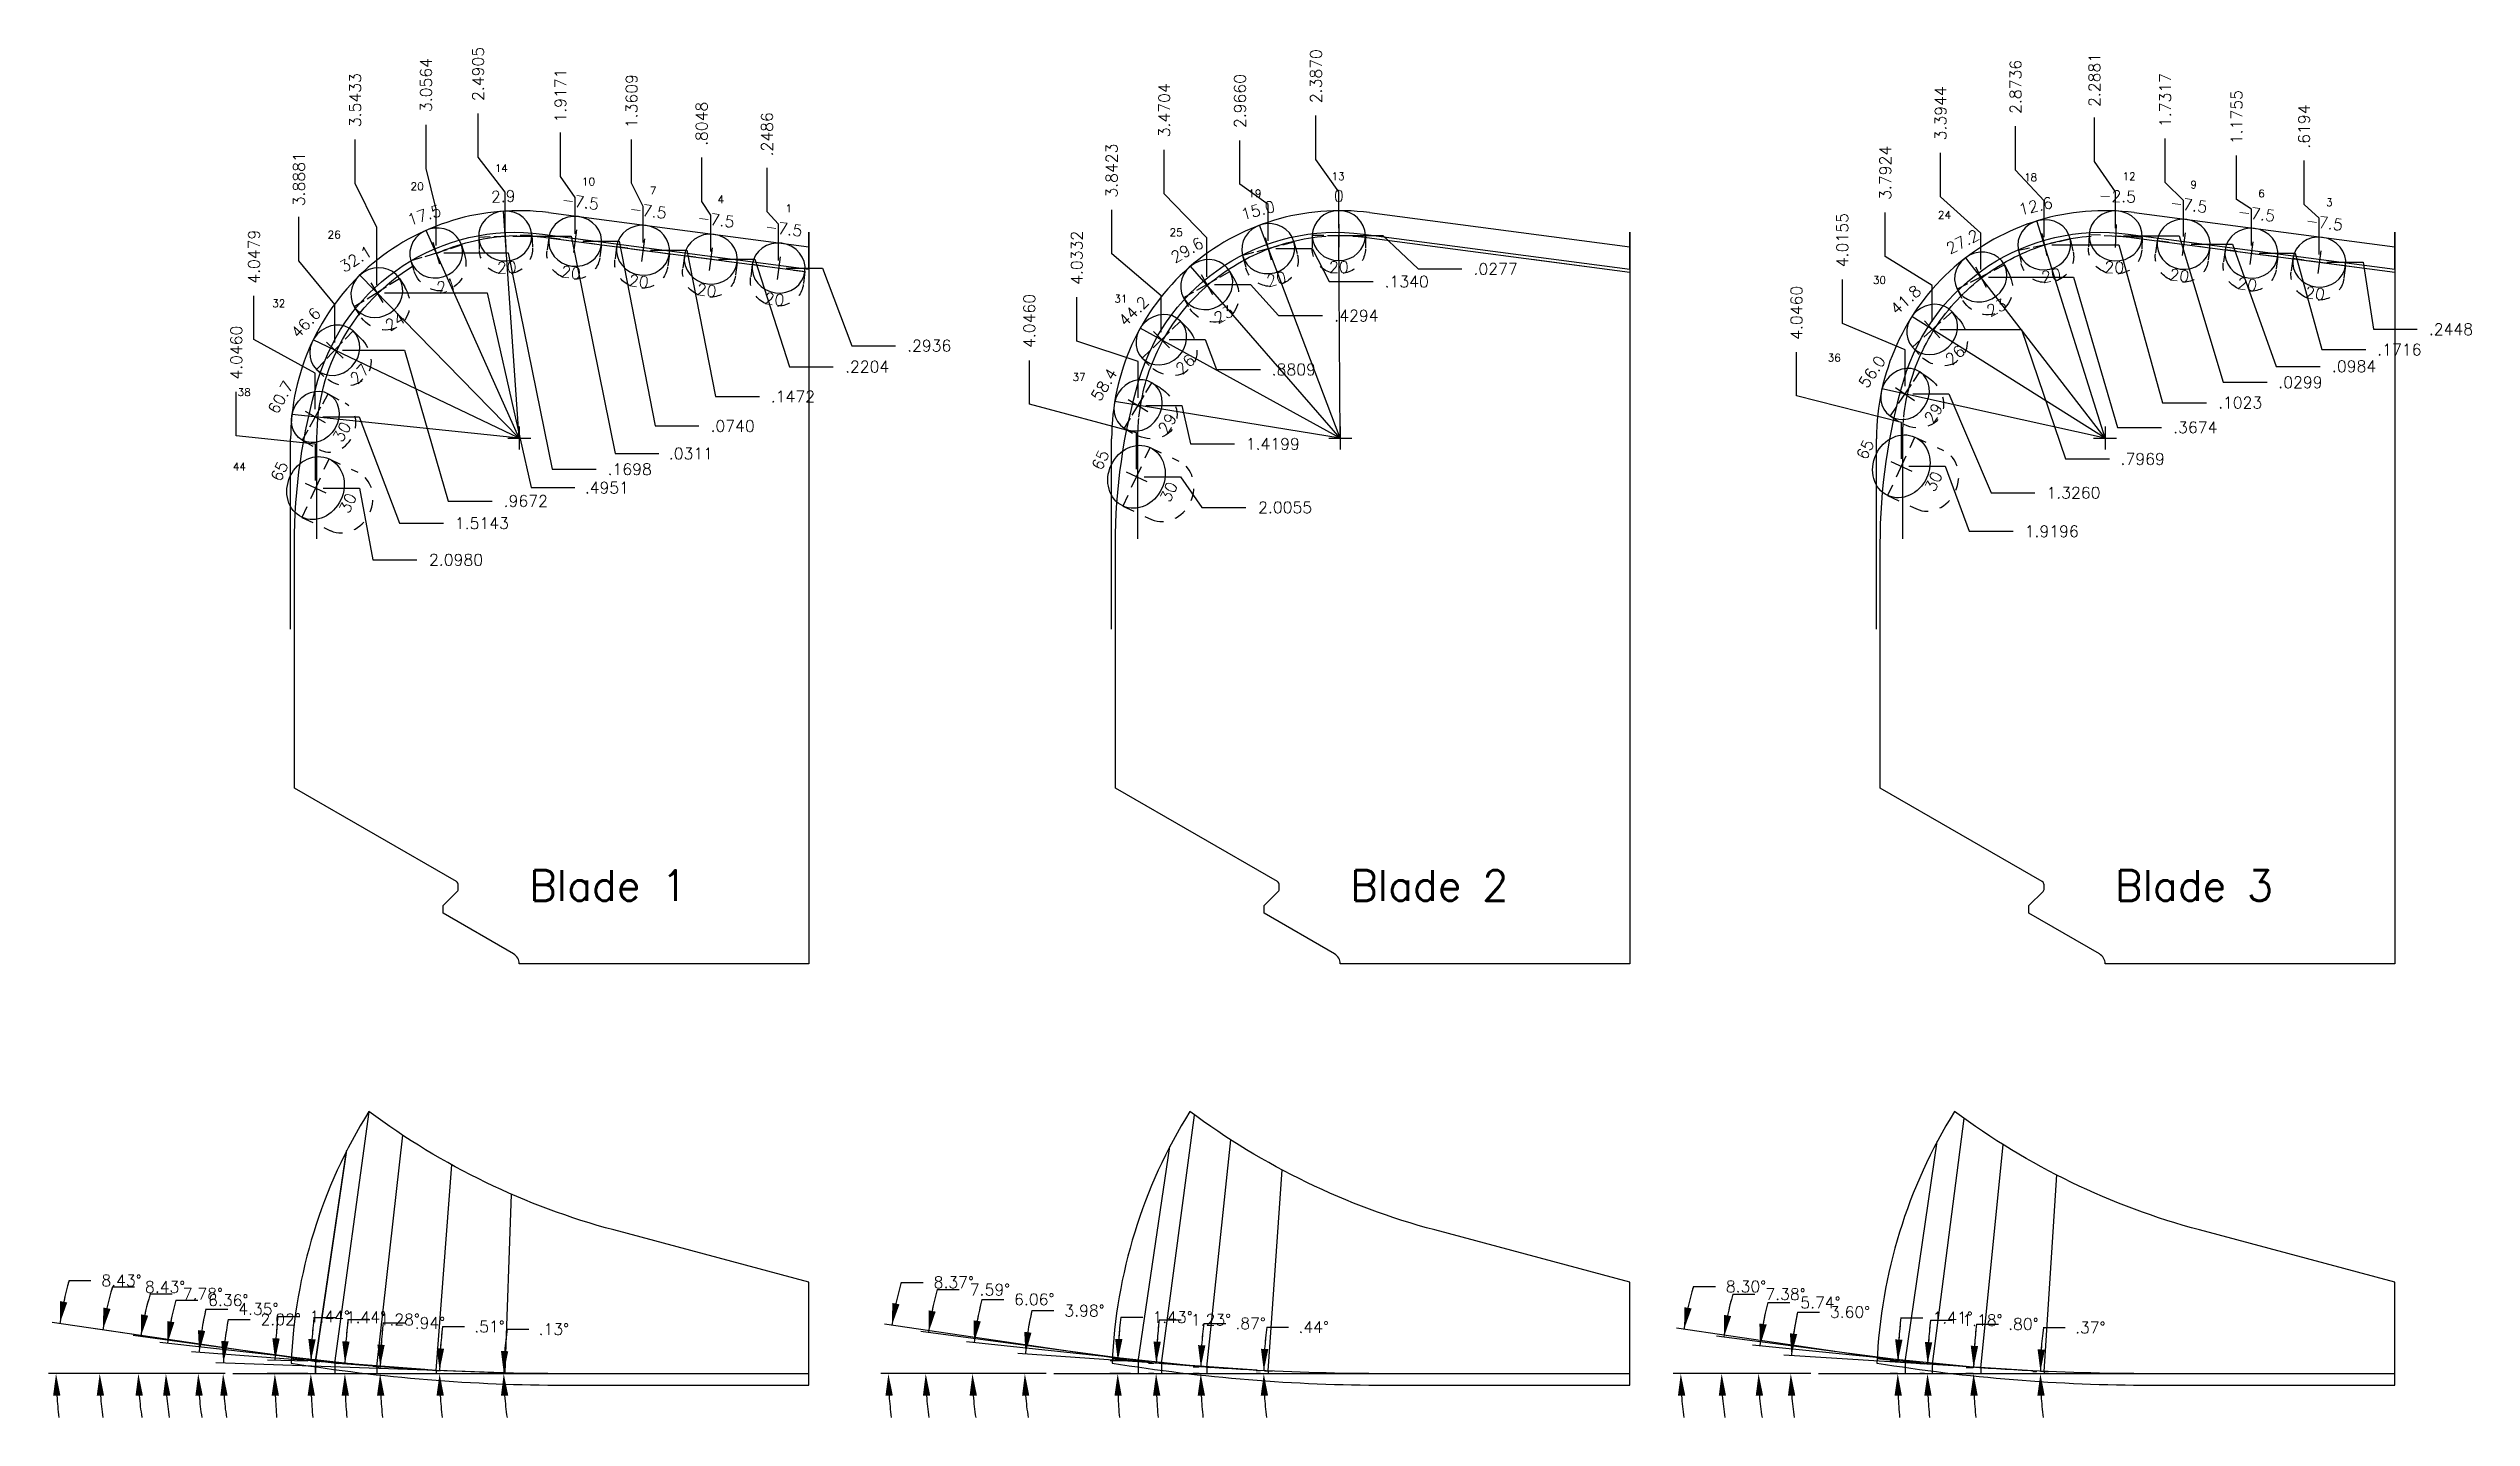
# Model space of a CAD drawing. Extents: x 72.5 to 140.5, y -17.7 to 26.
# Drawn here: x 77.47 to 97.34, y 12.64 to 23.87 of the extents above; entities that cross this region are included whole.
import ezdxf
from ezdxf.enums import TextEntityAlignment as Align

# ---------------------------------------------------------------- set-up
doc = ezdxf.new("R2010")
doc.units = 0
doc.header["$MEASUREMENT"] = 0
doc.header["$PDMODE"] = 3
doc.linetypes.add('CENTER2', pattern=[1.125, 0.75, -0.125, 0.125, -0.125])
doc.linetypes.add('HIDDEN2', pattern=[0.1875, 0.125, -0.0625])
doc.layers.get('0').update_dxf_attribs({"linetype": 'CONTINUOUS'})
doc.layers.get('Defpoints').update_dxf_attribs({"color": 10, "linetype": 'CONTINUOUS'})
for name, color, linetype, true_color in [('Blade1', 30, 'CONTINUOUS', 0xff7f00), ('Blade2', 7, 'CONTINUOUS', 0xcccc00), ('Blade3', 7, 'CONTINUOUS', 0x00cc00)]:
    doc.layers.add(name, color=color, linetype=linetype, true_color=true_color)
for name, color, linetype in [('CDG-38587R1', 7, 'CONTINUOUS'), ('CLine', 5, 'CENTER2'), ('Dims', 4, 'CONTINUOUS'), ('Title Block', 7, 'CONTINUOUS')]:
    doc.layers.add(name, color=color, linetype=linetype)
doc.styles.add('Block', font='tahoma.ttf')
doc.styles.add('RomanD', font='romand.shx', dxfattribs={"width": 0.9})
doc.styles.add('RomanS', font='romans')
doc.dimstyles.get("Standard").update_dxf_attribs({"dimtxt": 0.094, "dimasz": 0.18, "dimexe": 0.0625, "dimexo": 0.0625, "dimgap": 0.09, "dimtad": 0, "dimtih": 1, "dimtoh": 1, "dimdec": 4, "dimzin": 4, "dimdsep": 46, "dimtxsty": 'RomanS', "dimcen": 0.09, "dimazin": 1, "dimtfac": 1, "dimtdec": 4, "dimtofl": 0, "dimtmove": 0, "dimatfit": 1, "dimfxl": 1, "dimtolj": 1, "dimtzin": 0, "dimarcsym": 0})

msp = doc.modelspace()

# ---------------------------------------------------------------- texts
at = {"style": 'RomanS'}
for s, p in [('Blade 1', (81.4115, 16.87476)), ('Blade 2', (88.14321, 16.87476)), ('Blade 3', (94.41434, 16.87476))]:
    msp.add_text(s, height=0.25, dxfattribs=at).set_placement(p)
at = {"layer": 'Blade1', "style": 'RomanS'}
for s, p in [('14', (81.12852, 22.85223)), ('20', (80.43901, 22.70278)), ('10', (81.84381, 22.742)), ('7', (82.39998, 22.66878)), ('4', (82.95614, 22.59556)), ('1', (83.51229, 22.52234)), ('26', (79.75815, 22.30726)), ('32', (79.30379, 21.7429)), ('38', (79.02011, 21.01475)), ('44', (78.98074, 20.40439))]:
    msp.add_text(s, height=0.0625, dxfattribs=at).set_placement(p)
at = {"layer": 'Blade2', "style": 'RomanS'}
for s, p in [('13', (87.98984, 22.78604)), ('19', (87.30671, 22.64459)), ('25', (86.66172, 22.32599)), ('31', (86.20909, 21.78071)), ('37', (85.86619, 21.13937))]:
    msp.add_text(s, height=0.0625, dxfattribs=at).set_placement(p)
at = {"layer": 'Blade3', "style": 'RomanS'}
for s, p in [('12', (94.47563, 22.78604)), ('18', (93.6681, 22.77714)), ('9', (95.03205, 22.71759)), ('6', (95.58821, 22.64437)), ('24', (92.96173, 22.46896)), ('3', (96.14436, 22.57115)), ('30', (92.42853, 21.93465)), ('36', (92.05799, 21.29726))]:
    msp.add_text(s, height=0.0625, dxfattribs=at).set_placement(p)

# ---------------------------------------------------------------- blocks, each defined once
blk = doc.blocks.new('CMark')
at = {"layer": 'CLine'}
for p, q in [((-0.094, 0), (0.094, 0)), ((0, 0.094), (0, -0.094))]:
    blk.add_line(p, q, dxfattribs=at)
blk = doc.blocks.new('1108@20')
for p, q in [((-0.124, 0), (-0.218, 0)), ((0.124, 0), (0.218, 0))]:
    blk.add_line(p, q)
at = {"color": 8, "linetype": 'HIDDEN2', "ltscale": 0.5}
blk.add_line((-0.218, 0), (-0.218, -0.108), dxfattribs=at)
at = {"color": 8, "linetype": 'HIDDEN2', "ltscale": 0.5, "flags": 128}
blk.add_lwpolyline([(0.218, 0), (0.218, -0.108)], dxfattribs=at)
at = {"extrusion": (0, 0, -1)}
blk.add_ellipse((0, 0), major_axis=(0.218, 0), ratio=0.939153, dxfattribs=at)
at = {"color": 8, "linetype": 'HIDDEN2', "ltscale": 0.5, "extrusion": (0, 0, -1)}
blk.add_ellipse((0, -0.108), major_axis=(0.218, 0), ratio=0.939153, start_param=0, end_param=3.141593, dxfattribs=at)
at = {"layer": 'CLine'}
blk.add_blockref('CMark', (0, 0), dxfattribs=at)
at = {"style": 'RomanS'}
blk.add_text('20', height=0.094, dxfattribs=at).set_placement((0, -0.258), align=Align.MIDDLE_CENTER)
blk.add_attdef('ANG', text='', height=0.094, dxfattribs=at).set_placement((0, 0.251), align=Align.BOTTOM_CENTER)
blk = doc.blocks.new('*D105')
at = {"layer": 'Defpoints', "color": 0, "transparency": 16777216}
for p in [(83.361, 22.886), (83.705, 22.358), (83.456, 22.064)]:
    blk.add_point(p, dxfattribs=at)
at = {"layer": 'Dims', "color": 0, "lineweight": -2, "transparency": 16777216}
for p, q in [((83.361, 22.526), (83.361, 22.886)), ((83.456, 22.424), (83.361, 22.526)), ((83.456, 22.126), (83.456, 22.424))]:
    blk.add_line(p, q, dxfattribs=at)
at = {"layer": 'Dims', "color": 0, "transparency": 16777216, "insert": (83.361, 23.161), "char_height": 0.094, "attachment_point": 5, "rotation": 90, "style": 'RomanS'}
blk.add_mtext('\\A1;.2486', dxfattribs=at)
blk = doc.blocks.new('*D106')
at = {"layer": 'Defpoints', "color": 0, "transparency": 16777216}
for p in [(83.705, 22.358), (83.456, 22.064), (84.415, 21.427)]:
    blk.add_point(p, dxfattribs=at)
at = {"layer": 'Dims', "color": 0, "lineweight": -2, "transparency": 16777216}
for p, q in [((83.519, 22.064), (83.816, 22.064)), ((83.816, 22.064), (84.055, 21.427)), ((84.055, 21.427), (84.415, 21.427))]:
    blk.add_line(p, q, dxfattribs=at)
at = {"layer": 'Dims', "color": 0, "transparency": 16777216, "insert": (84.691, 21.427), "char_height": 0.094, "attachment_point": 5, "style": 'RomanS'}
blk.add_mtext('\\A1;.2936', dxfattribs=at)
blk = doc.blocks.new('*D107')
at = {"layer": 'Defpoints', "color": 0, "transparency": 16777216}
for p in [(82.825, 22.971), (83.705, 22.358), (82.9, 22.137)]:
    blk.add_point(p, dxfattribs=at)
at = {"layer": 'Dims', "color": 0, "lineweight": -2, "transparency": 16777216}
for p, q in [((82.825, 22.611), (82.825, 22.971)), ((82.9, 22.497), (82.825, 22.611)), ((82.9, 22.2), (82.9, 22.497))]:
    blk.add_line(p, q, dxfattribs=at)
at = {"layer": 'Dims', "color": 0, "transparency": 16777216, "insert": (82.825, 23.247), "char_height": 0.094, "attachment_point": 5, "rotation": 90, "style": 'RomanS'}
blk.add_mtext('\\A1;.8048', dxfattribs=at)
blk = doc.blocks.new('*D108')
at = {"layer": 'Defpoints', "color": 0, "transparency": 16777216}
for p in [(83.705, 22.358), (82.9, 22.137), (83.904, 21.255)]:
    blk.add_point(p, dxfattribs=at)
at = {"layer": 'Dims', "color": 0, "lineweight": -2, "transparency": 16777216}
for p, q in [((82.962, 22.137), (83.26, 22.137)), ((83.26, 22.137), (83.544, 21.255)), ((83.544, 21.255), (83.904, 21.255))]:
    blk.add_line(p, q, dxfattribs=at)
at = {"layer": 'Dims', "color": 0, "transparency": 16777216, "insert": (84.182, 21.255), "char_height": 0.094, "attachment_point": 5, "style": 'RomanS'}
blk.add_mtext('\\A1;.2204', dxfattribs=at)
blk = doc.blocks.new('*D109')
at = {"layer": 'Defpoints', "color": 0, "transparency": 16777216}
for p in [(82.25, 23.119), (83.705, 22.358), (82.344, 22.21)]:
    blk.add_point(p, dxfattribs=at)
at = {"layer": 'Dims', "color": 0, "lineweight": -2, "transparency": 16777216}
for p, q in [((82.25, 22.759), (82.25, 23.119)), ((82.344, 22.57), (82.25, 22.759)), ((82.344, 22.273), (82.344, 22.57))]:
    blk.add_line(p, q, dxfattribs=at)
at = {"layer": 'Dims', "color": 0, "transparency": 16777216, "insert": (82.25, 23.433), "char_height": 0.094, "attachment_point": 5, "rotation": 90, "style": 'RomanS'}
blk.add_mtext('\\A1;1.3609', dxfattribs=at)
blk = doc.blocks.new('*D110')
at = {"layer": 'Defpoints', "color": 0, "transparency": 16777216}
for p in [(83.705, 22.358), (82.344, 22.21), (83.298, 21.01)]:
    blk.add_point(p, dxfattribs=at)
at = {"layer": 'Dims', "color": 0, "lineweight": -2, "transparency": 16777216}
for p, q in [((82.406, 22.21), (82.704, 22.21)), ((82.704, 22.21), (82.938, 21.01)), ((82.938, 21.01), (83.298, 21.01))]:
    blk.add_line(p, q, dxfattribs=at)
at = {"layer": 'Dims', "color": 0, "transparency": 16777216, "insert": (83.573, 21.01), "char_height": 0.094, "attachment_point": 5, "style": 'RomanS'}
blk.add_mtext('\\A1;.1472', dxfattribs=at)
blk = doc.blocks.new('*D111')
at = {"layer": 'Defpoints', "color": 0, "transparency": 16777216}
for p in [(81.667, 23.176), (81.788, 22.284), (83.705, 22.358)]:
    blk.add_point(p, dxfattribs=at)
at = {"layer": 'Dims', "color": 0, "lineweight": -2, "transparency": 16777216}
for p, q in [((81.667, 22.816), (81.667, 23.176)), ((81.788, 22.644), (81.667, 22.816)), ((81.788, 22.346), (81.788, 22.644))]:
    blk.add_line(p, q, dxfattribs=at)
at = {"layer": 'Dims', "color": 0, "transparency": 16777216, "insert": (81.667, 23.479), "char_height": 0.094, "attachment_point": 5, "rotation": 90, "style": 'RomanS'}
blk.add_mtext('\\A1;1.9171', dxfattribs=at)
blk = doc.blocks.new('*D112')
at = {"layer": 'Defpoints', "color": 0, "transparency": 16777216}
for p in [(81.788, 22.284), (83.705, 22.358), (82.803, 20.769)]:
    blk.add_point(p, dxfattribs=at)
at = {"layer": 'Dims', "color": 0, "lineweight": -2, "transparency": 16777216}
for p, q in [((81.85, 22.284), (82.148, 22.284)), ((82.148, 22.284), (82.443, 20.769)), ((82.443, 20.769), (82.803, 20.769))]:
    blk.add_line(p, q, dxfattribs=at)
at = {"layer": 'Dims', "color": 0, "transparency": 16777216, "insert": (83.079, 20.769), "char_height": 0.094, "attachment_point": 5, "style": 'RomanS'}
blk.add_mtext('\\A1;.0740', dxfattribs=at)
blk = doc.blocks.new('*D113')
at = {"layer": 'Defpoints', "color": 0, "transparency": 16777216}
for p in [(80.992, 23.333), (81.214, 22.326), (83.705, 22.358)]:
    blk.add_point(p, dxfattribs=at)
at = {"layer": 'Dims', "color": 0, "lineweight": -2, "transparency": 16777216}
for p, q in [((80.992, 22.973), (80.992, 23.333)), ((81.214, 22.686), (80.992, 22.973)), ((81.214, 22.389), (81.214, 22.686))]:
    blk.add_line(p, q, dxfattribs=at)
at = {"layer": 'Dims', "color": 0, "transparency": 16777216, "insert": (80.992, 23.656), "char_height": 0.094, "attachment_point": 5, "rotation": 90, "style": 'RomanS'}
blk.add_mtext('\\A1;2.4905', dxfattribs=at)
blk = doc.blocks.new('*D114')
at = {"layer": 'Defpoints', "color": 0, "transparency": 16777216}
for p in [(81.214, 22.326), (83.705, 22.358), (82.475, 20.543)]:
    blk.add_point(p, dxfattribs=at)
at = {"layer": 'Dims', "color": 0, "lineweight": -2, "transparency": 16777216}
for p, q in [((81.277, 22.326), (81.755, 22.326)), ((81.755, 22.326), (82.115, 20.543)), ((82.115, 20.543), (82.475, 20.543))]:
    blk.add_line(p, q, dxfattribs=at)
at = {"layer": 'Dims', "color": 0, "transparency": 16777216, "insert": (82.737, 20.543), "char_height": 0.094, "attachment_point": 5, "style": 'RomanS'}
blk.add_mtext('\\A1;.0311', dxfattribs=at)
blk = doc.blocks.new('1108@21')
for p, q in [((-0.124, 0), (-0.218, 0)), ((0.124, 0), (0.218, 0))]:
    blk.add_line(p, q)
at = {"color": 8, "linetype": 'HIDDEN2', "ltscale": 0.5, "flags": 128}
for points in [[(-0.218, 0), (-0.218, -0.082)], [(0.218, 0), (0.218, -0.082)]]:
    blk.add_lwpolyline(points, dxfattribs=at)
at = {"extrusion": (0, 0, -1)}
blk.add_ellipse((0, 0), major_axis=(0.218, 0), ratio=0.933688, dxfattribs=at)
at = {"color": 8, "linetype": 'HIDDEN2', "ltscale": 0.5, "extrusion": (0, 0, -1)}
blk.add_ellipse((0, -0.082), major_axis=(0, -0.234), ratio=0.928628, start_param=-1.570796, end_param=1.570796, dxfattribs=at)
at = {"layer": 'CLine'}
blk.add_blockref('CMark', (0, 0), dxfattribs=at)
at = {"style": 'RomanS'}
blk.add_text('21', height=0.094, dxfattribs=at).set_placement((0, -0.281), align=Align.MIDDLE_CENTER)
blk.add_attdef('ANG', text='', height=0.094, dxfattribs=at).set_placement((0, 0.251), align=Align.BOTTOM_CENTER)
blk = doc.blocks.new('*D116')
at = {"layer": 'Defpoints', "color": 0, "transparency": 16777216}
for p in [(80.565, 23.24), (83.705, 22.358), (80.648, 22.188)]:
    blk.add_point(p, dxfattribs=at)
at = {"layer": 'Dims', "color": 0, "lineweight": -2, "transparency": 16777216}
for p, q in [((80.565, 22.88), (80.565, 23.24)), ((80.648, 22.548), (80.565, 22.88)), ((80.648, 22.25), (80.648, 22.548))]:
    blk.add_line(p, q, dxfattribs=at)
at = {"layer": 'Dims', "color": 0, "transparency": 16777216, "insert": (80.565, 23.565), "char_height": 0.094, "attachment_point": 5, "rotation": 90, "style": 'RomanS'}
blk.add_mtext('\\A1;3.0564', dxfattribs=at)
blk = doc.blocks.new('*D117')
at = {"layer": 'Defpoints', "color": 0, "transparency": 16777216}
for p in [(83.705, 22.358), (80.648, 22.188), (81.959, 20.414)]:
    blk.add_point(p, dxfattribs=at)
at = {"layer": 'Dims', "color": 0, "lineweight": -2, "transparency": 16777216}
for p, q in [((80.711, 22.188), (81.239, 22.188)), ((81.239, 22.188), (81.599, 20.414)), ((81.599, 20.414), (81.959, 20.414))]:
    blk.add_line(p, q, dxfattribs=at)
at = {"layer": 'Dims', "color": 0, "transparency": 16777216, "insert": (82.235, 20.414), "char_height": 0.094, "attachment_point": 5, "style": 'RomanS'}
blk.add_mtext('\\A1;.1698', dxfattribs=at)
blk = doc.blocks.new('*D118')
at = {"layer": 'Defpoints', "color": 0, "transparency": 16777216}
for p in [(78.698, 13.054), (78.979, 12.996), (80.617, 13.025), (80.68, 13.02), (81.705, 12.996)]:
    blk.add_point(p, dxfattribs=at)
at = {"layer": 'Dims', "color": 0, "lineweight": -2, "transparency": 16777216}
for p, q in [((78.759, 13.526), (78.939, 13.526)), ((80.555, 13.03), (78.641, 13.176)), ((78.917, 12.996), (78.635, 12.996))]:
    blk.add_line(p, q, dxfattribs=at)
for start, end in [(166.6995, 175.6478), (166.7063, 171.177), (184.4708, 188.9415)]:
    blk.add_arc((81.005, 12.996), 2.307, start, end, dxfattribs=at)
at = {"layer": 'Dims', "color": 0, "transparency": 16777216}
for points in [[(78.754, 13.346), (78.695, 13.353), (78.704, 13.171)], [(78.674, 12.815), (78.734, 12.817), (78.697, 12.996)]]:
    blk.add_solid(points, dxfattribs=at)
at = {"layer": 'Dims', "color": 0, "transparency": 16777216, "insert": (79.19, 13.526), "char_height": 0.094, "attachment_point": 5, "style": 'RomanS'}
blk.add_mtext('\\A1;4.35°', dxfattribs=at)
blk = doc.blocks.new('*D119')
at = {"layer": 'Defpoints', "color": 0, "transparency": 16777216}
for p in [(80.648, 13.023), (80.648, 12.996), (80.676, 13.005), (83.705, 12.996)]:
    blk.add_point(p, dxfattribs=at)
at = {"layer": 'Dims', "color": 0, "lineweight": -2, "transparency": 16777216}
for p, q in [((80.701, 13.382), (80.881, 13.382)), ((80.711, 13.022), (80.738, 13.022)), ((80.711, 12.996), (80.738, 12.996))]:
    blk.add_line(p, q, dxfattribs=at)
for start, end in [(172.6779, 179.4919), (172.6809, 176.0864), (183.4055, 186.811)]:
    blk.add_arc((83.705, 12.996), 3.029, start, end, dxfattribs=at)
at = {"layer": 'Dims', "color": 0, "transparency": 16777216}
for points in [[(80.713, 13.201), (80.653, 13.204), (80.676, 13.023)], [(80.651, 12.815), (80.711, 12.817), (80.676, 12.996)]]:
    blk.add_solid(points, dxfattribs=at)
at = {"layer": 'Dims', "color": 0, "transparency": 16777216, "insert": (81.085, 13.382), "char_height": 0.094, "attachment_point": 5, "style": 'RomanS'}
blk.add_mtext('\\A1;.51°', dxfattribs=at)
blk = doc.blocks.new('1108@24')
for p, q in [((-0.124, 0), (-0.218, 0)), ((0.124, 0), (0.218, 0))]:
    blk.add_line(p, q)
at = {"color": 8, "linetype": 'HIDDEN2', "ltscale": 0.5, "flags": 128}
for points in [[(-0.218, 0), (-0.218, -0.082)], [(0.218, 0), (0.218, -0.082)]]:
    blk.add_lwpolyline(points, dxfattribs=at)
at = {"extrusion": (0, 0, -1)}
blk.add_ellipse((0, 0), major_axis=(0.218, 0), ratio=0.91365, dxfattribs=at)
at = {"color": 8, "linetype": 'HIDDEN2', "ltscale": 0.5, "extrusion": (0, 0, -1)}
blk.add_ellipse((0, -0.082), major_axis=(0, -0.245), ratio=0.887543, start_param=-1.570796, end_param=1.570796, dxfattribs=at)
at = {"layer": 'CLine'}
blk.add_blockref('CMark', (0, 0), dxfattribs=at)
at = {"style": 'RomanS'}
blk.add_text('24', height=0.094, dxfattribs=at).set_placement((0, -0.281), align=Align.MIDDLE_CENTER)
blk.add_attdef('ANG', text='', height=0.094, dxfattribs=at).set_placement((0, 0.251), align=Align.BOTTOM_CENTER)
blk = doc.blocks.new('*D121')
at = {"layer": 'Defpoints', "color": 0, "transparency": 16777216}
for p in [(79.984, 23.118), (83.705, 22.358), (80.161, 21.862)]:
    blk.add_point(p, dxfattribs=at)
at = {"layer": 'Dims', "color": 0, "lineweight": -2, "transparency": 16777216}
for p, q in [((79.984, 22.758), (79.984, 23.118)), ((80.161, 22.398), (79.984, 22.758)), ((80.161, 21.925), (80.161, 22.398))]:
    blk.add_line(p, q, dxfattribs=at)
at = {"layer": 'Dims', "color": 0, "transparency": 16777216, "insert": (79.984, 23.441), "char_height": 0.094, "attachment_point": 5, "rotation": 90, "style": 'RomanS'}
blk.add_mtext('\\A1;3.5433', dxfattribs=at)
blk = doc.blocks.new('*D122')
at = {"layer": 'Defpoints', "color": 0, "transparency": 16777216}
for p in [(83.705, 22.358), (80.161, 21.862), (81.786, 20.263)]:
    blk.add_point(p, dxfattribs=at)
at = {"layer": 'Dims', "color": 0, "lineweight": -2, "transparency": 16777216}
for p, q in [((80.224, 21.862), (81.066, 21.862)), ((81.066, 21.862), (81.426, 20.263)), ((81.426, 20.263), (81.786, 20.263))]:
    blk.add_line(p, q, dxfattribs=at)
at = {"layer": 'Dims', "color": 0, "transparency": 16777216, "insert": (82.048, 20.263), "char_height": 0.094, "attachment_point": 5, "style": 'RomanS'}
blk.add_mtext('\\A1;.4951', dxfattribs=at)
blk = doc.blocks.new('*D123')
at = {"layer": 'Defpoints', "color": 0, "transparency": 16777216}
for p in [(78.433, 13.079), (78.979, 12.996), (80.131, 13.057), (80.193, 13.05), (81.705, 12.996)]:
    blk.add_point(p, dxfattribs=at)
at = {"layer": 'Dims', "color": 0, "lineweight": -2, "transparency": 16777216}
for p, q in [((78.514, 13.598), (78.694, 13.598)), ((80.069, 13.064), (78.383, 13.252)), ((78.917, 12.996), (78.369, 12.996))]:
    blk.add_line(p, q, dxfattribs=at)
for start, end in [(164.465, 173.6431), (164.4724, 169.0577), (184.5854, 189.1708)]:
    blk.add_arc((80.681, 12.996), 2.25, start, end, dxfattribs=at)
at = {"layer": 'Dims', "color": 0, "transparency": 16777216}
for points in [[(78.502, 13.418), (78.443, 13.427), (78.445, 13.245)], [(78.409, 12.815), (78.469, 12.817), (78.432, 12.996)]]:
    blk.add_solid(points, dxfattribs=at)
at = {"layer": 'Dims', "color": 0, "transparency": 16777216, "insert": (78.943, 13.598), "char_height": 0.094, "attachment_point": 5, "style": 'RomanS'}
blk.add_mtext('\\A1;6.36°', dxfattribs=at)
blk = doc.blocks.new('*D124')
at = {"layer": 'Defpoints', "color": 0, "transparency": 16777216}
for p in [(80.161, 12.996), (80.162, 13.054), (80.188, 13.015), (83.705, 12.996)]:
    blk.add_point(p, dxfattribs=at)
at = {"layer": 'Dims', "color": 0, "lineweight": -2, "transparency": 16777216}
for p, q in [((80.213, 13.412), (80.393, 13.412)), ((80.224, 13.052), (80.251, 13.052)), ((80.224, 12.996), (80.251, 12.996))]:
    blk.add_line(p, q, dxfattribs=at)
for start, end in [(173.196, 179.0644), (173.1979, 176.1311), (182.9332, 185.8664)]:
    blk.add_arc((83.705, 12.996), 3.516, start, end, dxfattribs=at)
at = {"layer": 'Dims', "color": 0, "transparency": 16777216}
for points in [[(80.226, 13.232), (80.166, 13.234), (80.189, 13.053)], [(80.163, 12.815), (80.223, 12.816), (80.188, 12.996)]]:
    blk.add_solid(points, dxfattribs=at)
at = {"layer": 'Dims', "color": 0, "transparency": 16777216, "insert": (80.597, 13.412), "char_height": 0.094, "attachment_point": 5, "style": 'RomanS'}
blk.add_mtext('\\A1;.94°', dxfattribs=at)
blk = doc.blocks.new('1108@27')
for p, q in [((-0.124, 0), (-0.218, 0)), ((0.124, 0), (0.218, 0))]:
    blk.add_line(p, q)
at = {"color": 8, "linetype": 'HIDDEN2', "ltscale": 0.5, "flags": 128}
for points in [[(-0.218, 0), (-0.218, -0.082)], [(0.218, 0), (0.218, -0.082)]]:
    blk.add_lwpolyline(points, dxfattribs=at)
at = {"extrusion": (0, 0, -1)}
blk.add_ellipse((0, 0), major_axis=(0.218, 0), ratio=0.891109, dxfattribs=at)
at = {"color": 8, "linetype": 'HIDDEN2', "ltscale": 0.5, "extrusion": (0, 0, -1)}
blk.add_ellipse((0, -0.082), major_axis=(0, -0.255), ratio=0.852922, start_param=-1.570796, end_param=1.570796, dxfattribs=at)
at = {"layer": 'CLine'}
blk.add_blockref('CMark', (0, 0), dxfattribs=at)
at = {"style": 'RomanS'}
blk.add_text('27', height=0.094, dxfattribs=at).set_placement((0, -0.281), align=Align.MIDDLE_CENTER)
blk.add_attdef('ANG', text='', height=0.094, dxfattribs=at).set_placement((0, 0.251), align=Align.BOTTOM_CENTER)
blk = doc.blocks.new('*D126')
at = {"layer": 'Defpoints', "color": 0, "transparency": 16777216}
for p in [(79.523, 22.484), (83.705, 22.358), (79.817, 21.39)]:
    blk.add_point(p, dxfattribs=at)
at = {"layer": 'Dims', "color": 0, "lineweight": -2, "transparency": 16777216}
for p, q in [((79.523, 22.124), (79.523, 22.484)), ((79.817, 21.764), (79.523, 22.124)), ((79.817, 21.453), (79.817, 21.764))]:
    blk.add_line(p, q, dxfattribs=at)
at = {"layer": 'Dims', "color": 0, "transparency": 16777216, "insert": (79.523, 22.793), "char_height": 0.094, "attachment_point": 5, "rotation": 90, "style": 'RomanS'}
blk.add_mtext('\\A1;3.8881', dxfattribs=at)
blk = doc.blocks.new('*D127')
at = {"layer": 'Defpoints', "color": 0, "transparency": 16777216}
for p in [(83.705, 22.358), (79.817, 21.39), (81.107, 20.153)]:
    blk.add_point(p, dxfattribs=at)
at = {"layer": 'Dims', "color": 0, "lineweight": -2, "transparency": 16777216}
for p, q in [((79.879, 21.39), (80.387, 21.39)), ((80.387, 21.39), (80.747, 20.153)), ((80.747, 20.153), (81.107, 20.153))]:
    blk.add_line(p, q, dxfattribs=at)
at = {"layer": 'Dims', "color": 0, "transparency": 16777216, "insert": (81.383, 20.153), "char_height": 0.094, "attachment_point": 5, "style": 'RomanS'}
blk.add_mtext('\\A1;.9672', dxfattribs=at)
blk = doc.blocks.new('*D128')
at = {"layer": 'Defpoints', "color": 0, "transparency": 16777216}
for p in [(78.208, 13.097), (78.979, 12.996), (79.787, 13.087), (79.849, 13.078), (81.705, 12.996)]:
    blk.add_point(p, dxfattribs=at)
at = {"layer": 'Dims', "color": 0, "lineweight": -2, "transparency": 16777216}
for p, q in [((78.303, 13.651), (78.483, 13.651)), ((79.725, 13.095), (78.164, 13.308)), ((78.917, 12.996), (78.143, 12.996))]:
    blk.add_line(p, q, dxfattribs=at)
for start, end in [(163.032, 172.224), (163.0394, 167.6317), (184.5923, 189.1847)]:
    blk.add_arc((80.452, 12.996), 2.246, start, end, dxfattribs=at)
at = {"layer": 'Dims', "color": 0, "transparency": 16777216}
for points in [[(78.287, 13.472), (78.228, 13.482), (78.226, 13.3)], [(78.183, 12.815), (78.243, 12.817), (78.206, 12.996)]]:
    blk.add_solid(points, dxfattribs=at)
at = {"layer": 'Dims', "color": 0, "transparency": 16777216, "insert": (78.735, 13.651), "char_height": 0.094, "attachment_point": 5, "style": 'RomanS'}
blk.add_mtext('\\A1;7.78°', dxfattribs=at)
blk = doc.blocks.new('*D129')
at = {"layer": 'Defpoints', "color": 0, "transparency": 16777216}
for p in [(79.817, 12.996), (79.818, 13.082), (79.899, 13.024), (83.705, 12.996)]:
    blk.add_point(p, dxfattribs=at)
at = {"layer": 'Dims', "color": 0, "lineweight": -2, "transparency": 16777216}
for p, q in [((79.925, 13.44), (80.105, 13.44)), ((79.879, 12.996), (79.962, 12.996)), ((79.88, 13.081), (79.962, 13.079))]:
    blk.add_line(p, q, dxfattribs=at)
for start, end in [(173.3014, 178.7233), (173.3029, 176.0131), (182.7102, 185.4204)]:
    blk.add_arc((83.705, 12.996), 3.806, start, end, dxfattribs=at)
at = {"layer": 'Dims', "color": 0, "transparency": 16777216}
for points in [[(79.938, 13.259), (79.878, 13.262), (79.9, 13.08)], [(79.873, 12.815), (79.933, 12.816), (79.899, 12.996)]]:
    blk.add_solid(points, dxfattribs=at)
at = {"layer": 'Dims', "color": 0, "transparency": 16777216, "insert": (80.349, 13.44), "char_height": 0.094, "attachment_point": 5, "style": 'RomanS'}
blk.add_mtext('\\A1;1.28°', dxfattribs=at)
blk = doc.blocks.new('1108@30')
for p, q in [((-0.124, 0), (-0.218, 0)), ((0.124, 0), (0.218, 0))]:
    blk.add_line(p, q)
at = {"color": 8, "linetype": 'HIDDEN2', "ltscale": 0.5}
blk.add_line((-0.218, 0), (-0.218, -0.158), dxfattribs=at)
at = {"color": 8, "linetype": 'HIDDEN2', "ltscale": 0.5, "flags": 128}
blk.add_lwpolyline([(0.218, 0), (0.218, -0.158)], dxfattribs=at)
blk.add_ellipse((0, 0), major_axis=(0.218, 0), ratio=0.861549)
at = {"color": 8, "linetype": 'HIDDEN2', "ltscale": 0.5}
blk.add_ellipse((0, -0.158), major_axis=(0.218, 0), ratio=0.861549, start_param=3.141593, end_param=6.283185, dxfattribs=at)
at = {"layer": 'CLine'}
blk.add_blockref('CMark', (0, 0), dxfattribs=at)
at = {"style": 'RomanS'}
blk.add_text('30', height=0.094, dxfattribs=at).set_placement((0, -0.25), align=Align.MIDDLE_CENTER)
blk.add_attdef('ANG', text='', height=0.094, dxfattribs=at).set_placement((0, 0.251), align=Align.BOTTOM_CENTER)
blk = doc.blocks.new('*D131')
at = {"layer": 'Defpoints', "color": 0, "transparency": 16777216}
for p in [(83.705, 22.358), (79.154, 21.837), (79.657, 20.843)]:
    blk.add_point(p, dxfattribs=at)
at = {"layer": 'Dims', "color": 0, "lineweight": -2, "transparency": 16777216}
for p, q in [((79.154, 21.477), (79.154, 21.837)), ((79.657, 21.203), (79.154, 21.477)), ((79.657, 20.906), (79.657, 21.203))]:
    blk.add_line(p, q, dxfattribs=at)
at = {"layer": 'Dims', "color": 0, "transparency": 16777216, "insert": (79.154, 22.157), "char_height": 0.094, "attachment_point": 5, "rotation": 90, "style": 'RomanS'}
blk.add_mtext('\\A1;4.0479', dxfattribs=at)
blk = doc.blocks.new('*D132')
at = {"layer": 'Defpoints', "color": 0, "transparency": 16777216}
for p in [(83.705, 22.358), (79.657, 20.843), (80.707, 19.971)]:
    blk.add_point(p, dxfattribs=at)
at = {"layer": 'Dims', "color": 0, "lineweight": -2, "transparency": 16777216}
for p, q in [((79.719, 20.843), (80.017, 20.843)), ((80.017, 20.843), (80.347, 19.971)), ((80.347, 19.971), (80.707, 19.971))]:
    blk.add_line(p, q, dxfattribs=at)
at = {"layer": 'Dims', "color": 0, "transparency": 16777216, "insert": (81.023, 19.971), "char_height": 0.094, "attachment_point": 5, "style": 'RomanS'}
blk.add_mtext('\\A1;1.5143', dxfattribs=at)
blk = doc.blocks.new('*D133')
at = {"layer": 'Defpoints', "color": 0, "transparency": 16777216}
for p in [(77.892, 13.116), (78.979, 12.996), (79.627, 13.102), (79.689, 13.093), (81.705, 12.996)]:
    blk.add_point(p, dxfattribs=at)
at = {"layer": 'Dims', "color": 0, "lineweight": -2, "transparency": 16777216}
for p, q in [((77.994, 13.707), (78.174, 13.707)), ((79.565, 13.111), (77.854, 13.365)), ((78.917, 12.996), (77.826, 12.996))]:
    blk.add_line(p, q, dxfattribs=at)
for start, end in [(163.1633, 171.5667), (163.169, 167.3678), (184.1989, 188.3977)]:
    blk.add_arc((80.346, 12.996), 2.457, start, end, dxfattribs=at)
at = {"layer": 'Dims', "color": 0, "transparency": 16777216}
for points in [[(77.978, 13.527), (77.919, 13.538), (77.915, 13.356)], [(77.865, 12.815), (77.925, 12.817), (77.889, 12.996)]]:
    blk.add_solid(points, dxfattribs=at)
at = {"layer": 'Dims', "color": 0, "transparency": 16777216, "insert": (78.425, 13.707), "char_height": 0.094, "attachment_point": 5, "style": 'RomanS'}
blk.add_mtext('\\A1;8.43°', dxfattribs=at)
blk = doc.blocks.new('*D134')
at = {"layer": 'Defpoints', "color": 0, "transparency": 16777216}
for p in [(79.62, 13.03), (79.657, 12.996), (79.658, 13.098), (83.705, 12.996)]:
    blk.add_point(p, dxfattribs=at)
at = {"layer": 'Dims', "color": 0, "lineweight": -2, "transparency": 16777216}
for p, q in [((79.646, 13.458), (79.826, 13.458)), ((79.594, 12.996), (79.558, 12.996)), ((79.596, 13.099), (79.559, 13.1))]:
    blk.add_line(p, q, dxfattribs=at)
for start, end in [(173.5055, 178.5571), (173.5068, 176.0319), (182.5252, 185.0503)]:
    blk.add_arc((83.705, 12.996), 4.085, start, end, dxfattribs=at)
at = {"layer": 'Dims', "color": 0, "transparency": 16777216}
for points in [[(79.66, 13.277), (79.6, 13.28), (79.621, 13.099)], [(79.594, 12.815), (79.654, 12.816), (79.62, 12.996)]]:
    blk.add_solid(points, dxfattribs=at)
at = {"layer": 'Dims', "color": 0, "transparency": 16777216, "insert": (80.071, 13.458), "char_height": 0.094, "attachment_point": 5, "style": 'RomanS'}
blk.add_mtext('\\A1;1.44°', dxfattribs=at)
blk = doc.blocks.new('1313@30')
for p, q in [((-0.17, 0), (-0.265, 0)), ((0.171, 0), (0.264, 0))]:
    blk.add_line(p, q)
at = {"color": 8, "linetype": 'HIDDEN2', "ltscale": 0.5}
blk.add_line((-0.265, 0), (-0.265, -0.26), dxfattribs=at)
at = {"color": 8, "linetype": 'HIDDEN2', "ltscale": 0.5, "flags": 128}
blk.add_lwpolyline([(0.264, 0), (0.264, -0.26)], dxfattribs=at)
blk.add_ellipse((0, 0), major_axis=(0.264, 0), ratio=0.866025)
at = {"color": 8, "linetype": 'HIDDEN2', "ltscale": 0.5}
blk.add_ellipse((0, -0.26), major_axis=(0.264, 0), ratio=0.866025, start_param=3.141593, end_param=6.283185, dxfattribs=at)
blk.add_blockref('CMark', (0, 0))
at = {"style": 'RomanS'}
blk.add_text('30', height=0.094, dxfattribs=at).set_placement((0, -0.292), align=Align.MIDDLE_CENTER)
blk.add_attdef('ANG', text='', height=0.094, dxfattribs=at).set_placement((0, 0.251), align=Align.BOTTOM_CENTER)
blk = doc.blocks.new('*D135')
at = {"layer": 'Defpoints', "color": 0, "transparency": 16777216}
for p in [(83.705, 22.358), (79.009, 21.048), (79.659, 20.26)]:
    blk.add_point(p, dxfattribs=at)
at = {"layer": 'Dims', "color": 0, "lineweight": -2, "transparency": 16777216}
for p, q in [((79.009, 20.688), (79.009, 21.048)), ((79.659, 20.62), (79.009, 20.688)), ((79.659, 20.322), (79.659, 20.62))]:
    blk.add_line(p, q, dxfattribs=at)
at = {"layer": 'Dims', "color": 0, "transparency": 16777216, "insert": (79.009, 21.37), "char_height": 0.094, "attachment_point": 5, "rotation": 90, "style": 'RomanS'}
blk.add_mtext('\\A1;4.0460', dxfattribs=at)
blk = doc.blocks.new('*D136')
at = {"layer": 'Defpoints', "color": 0, "transparency": 16777216}
for p in [(83.705, 22.358), (79.659, 20.26), (80.489, 19.671)]:
    blk.add_point(p, dxfattribs=at)
at = {"layer": 'Dims', "color": 0, "lineweight": -2, "transparency": 16777216}
for p, q in [((79.721, 20.26), (80.019, 20.26)), ((80.019, 20.26), (80.129, 19.671)), ((80.129, 19.671), (80.489, 19.671))]:
    blk.add_line(p, q, dxfattribs=at)
at = {"layer": 'Dims', "color": 0, "transparency": 16777216, "insert": (80.811, 19.671), "char_height": 0.094, "attachment_point": 5, "style": 'RomanS'}
blk.add_mtext('\\A1;2.0980', dxfattribs=at)
blk = doc.blocks.new('*D137')
at = {"layer": 'Defpoints', "color": 0, "transparency": 16777216}
for p in [(77.535, 13.134), (78.979, 12.996), (79.629, 13.102), (79.691, 13.093), (81.705, 12.996)]:
    blk.add_point(p, dxfattribs=at)
at = {"layer": 'Dims', "color": 0, "lineweight": -2, "transparency": 16777216}
for p, q in [((77.637, 13.76), (77.817, 13.76)), ((79.567, 13.111), (77.5, 13.417)), ((78.917, 12.996), (77.469, 12.996))]:
    blk.add_line(p, q, dxfattribs=at)
for start, end in [(164.2431, 171.5745), (164.2469, 167.9107), (183.6638, 187.3276)]:
    blk.add_arc((80.347, 12.996), 2.815, start, end, dxfattribs=at)
at = {"layer": 'Dims', "color": 0, "transparency": 16777216}
for points in [[(77.623, 13.58), (77.564, 13.591), (77.562, 13.408)], [(77.507, 12.815), (77.567, 12.817), (77.531, 12.996)]]:
    blk.add_solid(points, dxfattribs=at)
at = {"layer": 'Dims', "color": 0, "transparency": 16777216, "insert": (78.068, 13.76), "char_height": 0.094, "attachment_point": 5, "style": 'RomanS'}
blk.add_mtext('\\A1;8.43°', dxfattribs=at)
blk = doc.blocks.new('*D138')
at = {"layer": 'Defpoints', "color": 0, "transparency": 16777216}
for p in [(79.325, 13.032), (79.659, 12.996), (79.66, 13.097), (83.705, 12.996)]:
    blk.add_point(p, dxfattribs=at)
at = {"layer": 'Dims', "color": 0, "lineweight": -2, "transparency": 16777216}
for p, q in [((79.35, 13.465), (79.53, 13.465)), ((79.596, 12.996), (79.263, 12.996)), ((79.597, 13.099), (79.264, 13.107))]:
    blk.add_line(p, q, dxfattribs=at)
for start, end in [(173.8481, 178.5591), (173.8491, 176.2041), (182.355, 184.71)]:
    blk.add_arc((83.705, 12.996), 4.38, start, end, dxfattribs=at)
at = {"layer": 'Dims', "color": 0, "transparency": 16777216}
for points in [[(79.365, 13.284), (79.305, 13.287), (79.327, 13.106)], [(79.299, 12.815), (79.359, 12.816), (79.325, 12.996)]]:
    blk.add_solid(points, dxfattribs=at)
at = {"layer": 'Dims', "color": 0, "transparency": 16777216, "insert": (79.775, 13.465), "char_height": 0.094, "attachment_point": 5, "style": 'RomanS'}
blk.add_mtext('\\A1;1.44°', dxfattribs=at)
blk = doc.blocks.new('*D139')
at = {"layer": 'Defpoints', "color": 0, "transparency": 16777216}
for p in [(78.902, 13.025), (78.979, 12.996), (81.183, 13.003), (81.245, 13), (81.705, 12.996)]:
    blk.add_point(p, dxfattribs=at)
at = {"layer": 'Dims', "color": 0, "lineweight": -2, "transparency": 16777216}
for p, q in [((78.942, 13.441), (79.122, 13.441)), ((78.917, 12.996), (78.839, 12.996)), ((81.121, 13.005), (78.841, 13.085))]:
    blk.add_line(p, q, dxfattribs=at)
for start, end in [(169.6489, 177.9791), (169.6544, 173.8168), (184.1623, 188.3247)]:
    blk.add_arc((81.38, 12.996), 2.478, start, end, dxfattribs=at)
at = {"layer": 'Dims', "color": 0, "transparency": 16777216}
for points in [[(78.946, 13.26), (78.886, 13.265), (78.903, 13.083)], [(78.878, 12.815), (78.938, 12.817), (78.901, 12.996)]]:
    blk.add_solid(points, dxfattribs=at)
at = {"layer": 'Dims', "color": 0, "transparency": 16777216, "insert": (79.373, 13.441), "char_height": 0.094, "attachment_point": 5, "style": 'RomanS'}
blk.add_mtext('\\A1;2.02°', dxfattribs=at)
blk = doc.blocks.new('*D140')
at = {"layer": 'Defpoints', "color": 0, "transparency": 16777216}
for p in [(81.202, 12.998), (81.214, 13.001), (81.214, 12.996), (83.705, 12.996)]:
    blk.add_point(p, dxfattribs=at)
at = {"layer": 'Dims', "color": 0, "lineweight": -2, "transparency": 16777216}
for p, q in [((81.229, 13.361), (81.409, 13.361)), ((81.152, 13.002), (81.14, 13.002)), ((81.152, 12.996), (81.14, 12.996))]:
    blk.add_line(p, q, dxfattribs=at)
for start, end in [(171.6155, 179.8656), (171.6209, 175.7432), (184.1224, 188.2448)]:
    blk.add_arc((83.705, 12.996), 2.502, start, end, dxfattribs=at)
at = {"layer": 'Dims', "color": 0, "transparency": 16777216}
for points in [[(81.239, 13.18), (81.179, 13.183), (81.202, 13.002)], [(81.179, 12.815), (81.239, 12.817), (81.202, 12.996)]]:
    blk.add_solid(points, dxfattribs=at)
at = {"layer": 'Dims', "color": 0, "transparency": 16777216, "insert": (81.613, 13.361), "char_height": 0.094, "attachment_point": 5, "style": 'RomanS'}
blk.add_mtext('\\A1;.13°', dxfattribs=at)
blk = doc.blocks.new('1108@26')
for p, q in [((-0.124, 0), (-0.218, 0)), ((0.124, 0), (0.218, 0))]:
    blk.add_line(p, q)
at = {"color": 8, "linetype": 'HIDDEN2', "ltscale": 0.5, "flags": 128}
for points in [[(-0.218, 0), (-0.218, -0.082)], [(0.218, 0), (0.218, -0.082)]]:
    blk.add_lwpolyline(points, dxfattribs=at)
at = {"extrusion": (0, 0, -1)}
blk.add_ellipse((0, 0), major_axis=(0.218, 0), ratio=0.898897, dxfattribs=at)
at = {"color": 8, "linetype": 'HIDDEN2', "ltscale": 0.5, "extrusion": (0, 0, -1)}
blk.add_ellipse((0, -0.082), major_axis=(0, -0.252), ratio=0.863811, start_param=-1.570796, end_param=1.570796, dxfattribs=at)
at = {"layer": 'CLine'}
blk.add_blockref('CMark', (0, 0), dxfattribs=at)
at = {"style": 'RomanS'}
blk.add_text('26', height=0.094, dxfattribs=at).set_placement((0, -0.281), align=Align.MIDDLE_CENTER)
blk.add_attdef('ANG', text='', height=0.094, dxfattribs=at).set_placement((0, 0.251), align=Align.BOTTOM_CENTER)
blk = doc.blocks.new('1108@29')
for p, q in [((-0.124, 0), (-0.218, 0)), ((0.124, 0), (0.218, 0))]:
    blk.add_line(p, q)
at = {"color": 8, "linetype": 'HIDDEN2', "ltscale": 0.5, "flags": 128}
for points in [[(-0.218, 0), (-0.218, -0.082)], [(0.218, 0), (0.218, -0.082)]]:
    blk.add_lwpolyline(points, dxfattribs=at)
at = {"extrusion": (0, 0, -1)}
blk.add_ellipse((0, 0), major_axis=(0.218, 0), ratio=0.87472, dxfattribs=at)
at = {"color": 8, "linetype": 'HIDDEN2', "ltscale": 0.5, "extrusion": (0, 0, -1)}
blk.add_ellipse((0, -0.082), major_axis=(0, -0.261), ratio=0.83293, start_param=-1.570796, end_param=1.570796, dxfattribs=at)
at = {"layer": 'CLine'}
blk.add_blockref('CMark', (0, 0), dxfattribs=at)
at = {"style": 'RomanS'}
blk.add_text('29', height=0.094, dxfattribs=at).set_placement((0, -0.281), align=Align.MIDDLE_CENTER)
blk.add_attdef('ANG', text='', height=0.094, dxfattribs=at).set_placement((0, 0.251), align=Align.BOTTOM_CENTER)
blk = doc.blocks.new('1108@23')
for p, q in [((-0.124, 0), (-0.218, 0)), ((0.124, 0), (0.218, 0))]:
    blk.add_line(p, q)
at = {"color": 8, "linetype": 'HIDDEN2', "ltscale": 0.5, "flags": 128}
for points in [[(-0.218, 0), (-0.218, -0.082)], [(0.218, 0), (0.218, -0.082)]]:
    blk.add_lwpolyline(points, dxfattribs=at)
at = {"extrusion": (0, 0, -1)}
blk.add_ellipse((0, 0), major_axis=(0.218, 0), ratio=0.920611, dxfattribs=at)
at = {"color": 8, "linetype": 'HIDDEN2', "ltscale": 0.5, "extrusion": (0, 0, -1)}
blk.add_ellipse((0, -0.082), major_axis=(0, -0.242), ratio=0.900462, start_param=-1.570796, end_param=1.570796, dxfattribs=at)
at = {"layer": 'CLine'}
blk.add_blockref('CMark', (0, 0), dxfattribs=at)
at = {"style": 'RomanS'}
blk.add_text('23', height=0.094, dxfattribs=at).set_placement((0, -0.281), align=Align.MIDDLE_CENTER)
blk.add_attdef('ANG', text='', height=0.094, dxfattribs=at).set_placement((0, 0.251), align=Align.BOTTOM_CENTER)
blk = doc.blocks.new('*D151')
at = {"layer": 'Defpoints', "color": 0, "transparency": 16777216}
for p in [(87.239, 23.111), (90.436, 22.358), (87.47, 22.224)]:
    blk.add_point(p, dxfattribs=at)
at = {"layer": 'Dims', "color": 0, "lineweight": -2, "transparency": 16777216}
for p, q in [((87.239, 22.751), (87.239, 23.111)), ((87.47, 22.584), (87.239, 22.751)), ((87.47, 22.286), (87.47, 22.584))]:
    blk.add_line(p, q, dxfattribs=at)
at = {"layer": 'Dims', "color": 0, "transparency": 16777216, "insert": (87.239, 23.434), "char_height": 0.094, "attachment_point": 5, "rotation": 90, "style": 'RomanS'}
blk.add_mtext('\\A1;2.9660', dxfattribs=at)
blk = doc.blocks.new('*D152')
at = {"layer": 'Defpoints', "color": 0, "transparency": 16777216}
for p in [(86.618, 23.033), (90.436, 22.358), (86.966, 21.928)]:
    blk.add_point(p, dxfattribs=at)
at = {"layer": 'Dims', "color": 0, "lineweight": -2, "transparency": 16777216}
for p, q in [((86.618, 22.673), (86.618, 23.033)), ((86.966, 22.313), (86.618, 22.673)), ((86.966, 21.991), (86.966, 22.313))]:
    blk.add_line(p, q, dxfattribs=at)
at = {"layer": 'Dims', "color": 0, "transparency": 16777216, "insert": (86.618, 23.358), "char_height": 0.094, "attachment_point": 5, "rotation": 90, "style": 'RomanS'}
blk.add_mtext('\\A1;3.4704', dxfattribs=at)
blk = doc.blocks.new('*D153')
at = {"layer": 'Defpoints', "color": 0, "transparency": 16777216}
for p in [(86.187, 22.541), (90.436, 22.358), (86.594, 21.477)]:
    blk.add_point(p, dxfattribs=at)
at = {"layer": 'Dims', "color": 0, "lineweight": -2, "transparency": 16777216}
for p, q in [((86.187, 22.181), (86.187, 22.541)), ((86.594, 21.837), (86.187, 22.181)), ((86.594, 21.539), (86.594, 21.837))]:
    blk.add_line(p, q, dxfattribs=at)
at = {"layer": 'Dims', "color": 0, "transparency": 16777216, "insert": (86.187, 22.863), "char_height": 0.094, "attachment_point": 5, "rotation": 90, "style": 'RomanS'}
blk.add_mtext('\\A1;3.8423', dxfattribs=at)
blk = doc.blocks.new('*D154')
at = {"layer": 'Defpoints', "color": 0, "transparency": 16777216}
for p in [(90.436, 22.358), (85.901, 21.825), (86.403, 20.938)]:
    blk.add_point(p, dxfattribs=at)
at = {"layer": 'Dims', "color": 0, "lineweight": -2, "transparency": 16777216}
for p, q in [((85.901, 21.465), (85.901, 21.825)), ((86.403, 21.298), (85.901, 21.465)), ((86.403, 21), (86.403, 21.298))]:
    blk.add_line(p, q, dxfattribs=at)
at = {"layer": 'Dims', "color": 0, "transparency": 16777216, "insert": (85.901, 22.148), "char_height": 0.094, "attachment_point": 5, "rotation": 90, "style": 'RomanS'}
blk.add_mtext('\\A1;4.0332', dxfattribs=at)
blk = doc.blocks.new('*D155')
at = {"layer": 'Defpoints', "color": 0, "transparency": 16777216}
for p in [(90.436, 22.358), (87.47, 22.224), (88.33, 21.953)]:
    blk.add_point(p, dxfattribs=at)
at = {"layer": 'Dims', "color": 0, "lineweight": -2, "transparency": 16777216}
for p, q in [((87.533, 22.224), (87.83, 22.224)), ((87.83, 22.224), (87.97, 21.953)), ((87.97, 21.953), (88.33, 21.953))]:
    blk.add_line(p, q, dxfattribs=at)
at = {"layer": 'Dims', "color": 0, "transparency": 16777216, "insert": (88.606, 21.953), "char_height": 0.094, "attachment_point": 5, "style": 'RomanS'}
blk.add_mtext('\\A1;.1340', dxfattribs=at)
blk = doc.blocks.new('*D156')
at = {"layer": 'Defpoints', "color": 0, "transparency": 16777216}
for p in [(90.436, 22.358), (86.966, 21.928), (87.916, 21.674)]:
    blk.add_point(p, dxfattribs=at)
at = {"layer": 'Dims', "color": 0, "lineweight": -2, "transparency": 16777216}
for p, q in [((87.029, 21.928), (87.326, 21.928)), ((87.326, 21.928), (87.556, 21.674)), ((87.556, 21.674), (87.916, 21.674))]:
    blk.add_line(p, q, dxfattribs=at)
at = {"layer": 'Dims', "color": 0, "transparency": 16777216, "insert": (88.194, 21.674), "char_height": 0.094, "attachment_point": 5, "style": 'RomanS'}
blk.add_mtext('\\A1;.4294', dxfattribs=at)
blk = doc.blocks.new('*D157')
at = {"layer": 'Defpoints', "color": 0, "transparency": 16777216}
for p in [(90.436, 22.358), (86.594, 21.477), (87.407, 21.232)]:
    blk.add_point(p, dxfattribs=at)
at = {"layer": 'Dims', "color": 0, "lineweight": -2, "transparency": 16777216}
for p, q in [((86.657, 21.477), (86.954, 21.477)), ((86.954, 21.477), (87.047, 21.232)), ((87.047, 21.232), (87.407, 21.232))]:
    blk.add_line(p, q, dxfattribs=at)
at = {"layer": 'Dims', "color": 0, "transparency": 16777216, "insert": (87.68, 21.232), "char_height": 0.094, "attachment_point": 5, "style": 'RomanS'}
blk.add_mtext('\\A1;.8809', dxfattribs=at)
blk = doc.blocks.new('*D158')
at = {"layer": 'Defpoints', "color": 0, "transparency": 16777216}
for p in [(90.436, 22.358), (86.403, 20.938), (87.194, 20.622)]:
    blk.add_point(p, dxfattribs=at)
at = {"layer": 'Dims', "color": 0, "lineweight": -2, "transparency": 16777216}
for p, q in [((86.466, 20.938), (86.763, 20.938)), ((86.763, 20.938), (86.834, 20.622)), ((86.834, 20.622), (87.194, 20.622))]:
    blk.add_line(p, q, dxfattribs=at)
at = {"layer": 'Dims', "color": 0, "transparency": 16777216, "insert": (87.508, 20.622), "char_height": 0.094, "attachment_point": 5, "style": 'RomanS'}
blk.add_mtext('\\A1;1.4199', dxfattribs=at)
blk = doc.blocks.new('*D159')
at = {"layer": 'Defpoints', "color": 0, "transparency": 16777216}
for p in [(95.964, 22.946), (96.708, 22.358), (96.088, 22.113)]:
    blk.add_point(p, dxfattribs=at)
at = {"layer": 'Dims', "color": 0, "lineweight": -2, "transparency": 16777216}
for p, q in [((95.964, 22.586), (95.964, 22.946)), ((96.088, 22.473), (95.964, 22.586)), ((96.088, 22.175), (96.088, 22.473))]:
    blk.add_line(p, q, dxfattribs=at)
at = {"layer": 'Dims', "color": 0, "transparency": 16777216, "insert": (95.964, 23.224), "char_height": 0.094, "attachment_point": 5, "rotation": 90, "style": 'RomanS'}
blk.add_mtext('\\A1;.6194', dxfattribs=at)
blk = doc.blocks.new('*D160')
at = {"layer": 'Defpoints', "color": 0, "transparency": 16777216}
for p in [(95.41, 22.986), (96.708, 22.358), (95.532, 22.186)]:
    blk.add_point(p, dxfattribs=at)
at = {"layer": 'Dims', "color": 0, "lineweight": -2, "transparency": 16777216}
for p, q in [((95.41, 22.626), (95.41, 22.986)), ((95.532, 22.546), (95.41, 22.626)), ((95.532, 22.248), (95.532, 22.546))]:
    blk.add_line(p, q, dxfattribs=at)
at = {"layer": 'Dims', "color": 0, "transparency": 16777216, "insert": (95.41, 23.302), "char_height": 0.094, "attachment_point": 5, "rotation": 90, "style": 'RomanS'}
blk.add_mtext('\\A1;1.1755', dxfattribs=at)
blk = doc.blocks.new('*D161')
at = {"layer": 'Defpoints', "color": 0, "transparency": 16777216}
for p in [(94.825, 23.126), (94.976, 22.259), (96.708, 22.358)]:
    blk.add_point(p, dxfattribs=at)
at = {"layer": 'Dims', "color": 0, "lineweight": -2, "transparency": 16777216}
for p, q in [((94.825, 22.766), (94.825, 23.126)), ((94.976, 22.619), (94.825, 22.766)), ((94.976, 22.322), (94.976, 22.619))]:
    blk.add_line(p, q, dxfattribs=at)
at = {"layer": 'Dims', "color": 0, "transparency": 16777216, "insert": (94.825, 23.442), "char_height": 0.094, "attachment_point": 5, "rotation": 90, "style": 'RomanS'}
blk.add_mtext('\\A1;1.7317', dxfattribs=at)
blk = doc.blocks.new('*D162')
at = {"layer": 'Defpoints', "color": 0, "transparency": 16777216}
for p in [(94.245, 23.298), (94.419, 22.328), (96.708, 22.358)]:
    blk.add_point(p, dxfattribs=at)
at = {"layer": 'Dims', "color": 0, "lineweight": -2, "transparency": 16777216}
for p, q in [((94.245, 22.938), (94.245, 23.298)), ((94.419, 22.688), (94.245, 22.938)), ((94.419, 22.39), (94.419, 22.688))]:
    blk.add_line(p, q, dxfattribs=at)
at = {"layer": 'Dims', "color": 0, "transparency": 16777216, "insert": (94.245, 23.607), "char_height": 0.094, "attachment_point": 5, "rotation": 90, "style": 'RomanS'}
blk.add_mtext('\\A1;2.2881', dxfattribs=at)
blk = doc.blocks.new('*D163')
at = {"layer": 'Defpoints', "color": 0, "transparency": 16777216}
for p in [(93.598, 23.227), (93.834, 22.255), (96.708, 22.358)]:
    blk.add_point(p, dxfattribs=at)
at = {"layer": 'Dims', "color": 0, "lineweight": -2, "transparency": 16777216}
for p, q in [((93.598, 22.867), (93.598, 23.227)), ((93.834, 22.615), (93.598, 22.867)), ((93.834, 22.318), (93.834, 22.615))]:
    blk.add_line(p, q, dxfattribs=at)
at = {"layer": 'Dims', "color": 0, "transparency": 16777216, "insert": (93.598, 23.55), "char_height": 0.094, "attachment_point": 5, "rotation": 90, "style": 'RomanS'}
blk.add_mtext('\\A1;2.8736', dxfattribs=at)
blk = doc.blocks.new('*D164')
at = {"layer": 'Defpoints', "color": 0, "transparency": 16777216}
for p in [(92.983, 23.008), (96.708, 22.358), (93.313, 21.99)]:
    blk.add_point(p, dxfattribs=at)
at = {"layer": 'Dims', "color": 0, "lineweight": -2, "transparency": 16777216}
for p, q in [((92.983, 22.648), (92.983, 23.008)), ((93.313, 22.35), (92.983, 22.648)), ((93.313, 22.053), (93.313, 22.35))]:
    blk.add_line(p, q, dxfattribs=at)
at = {"layer": 'Dims', "color": 0, "transparency": 16777216, "insert": (92.983, 23.333), "char_height": 0.094, "attachment_point": 5, "rotation": 90, "style": 'RomanS'}
blk.add_mtext('\\A1;3.3944', dxfattribs=at)
blk = doc.blocks.new('*D165')
at = {"layer": 'Defpoints', "color": 0, "transparency": 16777216}
for p in [(92.53, 22.52), (96.708, 22.358), (92.915, 21.561)]:
    blk.add_point(p, dxfattribs=at)
at = {"layer": 'Dims', "color": 0, "lineweight": -2, "transparency": 16777216}
for p, q in [((92.53, 22.16), (92.53, 22.52)), ((92.915, 21.921), (92.53, 22.16)), ((92.915, 21.623), (92.915, 21.921))]:
    blk.add_line(p, q, dxfattribs=at)
at = {"layer": 'Dims', "color": 0, "transparency": 16777216, "insert": (92.53, 22.845), "char_height": 0.094, "attachment_point": 5, "rotation": 90, "style": 'RomanS'}
blk.add_mtext('\\A1;3.7924', dxfattribs=at)
blk = doc.blocks.new('*D166')
at = {"layer": 'Defpoints', "color": 0, "transparency": 16777216}
for p in [(96.708, 22.358), (92.178, 21.97), (92.692, 21.032)]:
    blk.add_point(p, dxfattribs=at)
at = {"layer": 'Dims', "color": 0, "lineweight": -2, "transparency": 16777216}
for p, q in [((92.178, 21.61), (92.178, 21.97)), ((92.692, 21.392), (92.178, 21.61)), ((92.692, 21.094), (92.692, 21.392))]:
    blk.add_line(p, q, dxfattribs=at)
at = {"layer": 'Dims', "color": 0, "transparency": 16777216, "insert": (92.178, 22.293), "char_height": 0.094, "attachment_point": 5, "rotation": 90, "style": 'RomanS'}
blk.add_mtext('\\A1;4.0155', dxfattribs=at)
blk = doc.blocks.new('*D167')
at = {"layer": 'Defpoints', "color": 0, "transparency": 16777216}
for p in [(96.708, 22.358), (96.088, 22.113), (96.892, 21.562)]:
    blk.add_point(p, dxfattribs=at)
at = {"layer": 'Dims', "color": 0, "lineweight": -2, "transparency": 16777216}
for p, q in [((96.151, 22.113), (96.448, 22.113)), ((96.448, 22.113), (96.532, 21.562)), ((96.532, 21.562), (96.892, 21.562))]:
    blk.add_line(p, q, dxfattribs=at)
at = {"layer": 'Dims', "color": 0, "transparency": 16777216, "insert": (97.168, 21.562), "char_height": 0.094, "attachment_point": 5, "style": 'RomanS'}
blk.add_mtext('\\A1;.2448', dxfattribs=at)
blk = doc.blocks.new('*D168')
at = {"layer": 'Defpoints', "color": 0, "transparency": 16777216}
for p in [(96.708, 22.358), (95.532, 22.186), (96.47, 21.395)]:
    blk.add_point(p, dxfattribs=at)
at = {"layer": 'Dims', "color": 0, "lineweight": -2, "transparency": 16777216}
for p, q in [((95.595, 22.186), (95.892, 22.186)), ((95.892, 22.186), (96.11, 21.395)), ((96.11, 21.395), (96.47, 21.395))]:
    blk.add_line(p, q, dxfattribs=at)
at = {"layer": 'Dims', "color": 0, "transparency": 16777216, "insert": (96.746, 21.395), "char_height": 0.094, "attachment_point": 5, "style": 'RomanS'}
blk.add_mtext('\\A1;.1716', dxfattribs=at)
blk = doc.blocks.new('*D169')
at = {"layer": 'Defpoints', "color": 0, "transparency": 16777216}
for p in [(94.976, 22.259), (96.708, 22.358), (96.096, 21.258)]:
    blk.add_point(p, dxfattribs=at)
at = {"layer": 'Dims', "color": 0, "lineweight": -2, "transparency": 16777216}
for p, q in [((95.038, 22.259), (95.376, 22.259)), ((95.376, 22.259), (95.736, 21.258)), ((95.736, 21.258), (96.096, 21.258))]:
    blk.add_line(p, q, dxfattribs=at)
at = {"layer": 'Dims', "color": 0, "transparency": 16777216, "insert": (96.374, 21.258), "char_height": 0.094, "attachment_point": 5, "style": 'RomanS'}
blk.add_mtext('\\A1;.0984', dxfattribs=at)
blk = doc.blocks.new('*D170')
at = {"layer": 'Defpoints', "color": 0, "transparency": 16777216}
for p in [(94.419, 22.328), (96.708, 22.358), (95.661, 21.127)]:
    blk.add_point(p, dxfattribs=at)
at = {"layer": 'Dims', "color": 0, "lineweight": -2, "transparency": 16777216}
for p, q in [((94.482, 22.328), (94.941, 22.328)), ((94.941, 22.328), (95.301, 21.127)), ((95.301, 21.127), (95.661, 21.127))]:
    blk.add_line(p, q, dxfattribs=at)
at = {"layer": 'Dims', "color": 0, "transparency": 16777216, "insert": (95.934, 21.127), "char_height": 0.094, "attachment_point": 5, "style": 'RomanS'}
blk.add_mtext('\\A1;.0299', dxfattribs=at)
blk = doc.blocks.new('*D171')
at = {"layer": 'Defpoints', "color": 0, "transparency": 16777216}
for p in [(93.834, 22.255), (96.708, 22.358), (95.164, 20.96)]:
    blk.add_point(p, dxfattribs=at)
at = {"layer": 'Dims', "color": 0, "lineweight": -2, "transparency": 16777216}
for p, q in [((93.896, 22.255), (94.444, 22.255)), ((94.444, 22.255), (94.804, 20.96)), ((94.804, 20.96), (95.164, 20.96))]:
    blk.add_line(p, q, dxfattribs=at)
at = {"layer": 'Dims', "color": 0, "transparency": 16777216, "insert": (95.44, 20.96), "char_height": 0.094, "attachment_point": 5, "style": 'RomanS'}
blk.add_mtext('\\A1;.1023', dxfattribs=at)
blk = doc.blocks.new('*D172')
at = {"layer": 'Defpoints', "color": 0, "transparency": 16777216}
for p in [(96.708, 22.358), (93.313, 21.99), (94.794, 20.757)]:
    blk.add_point(p, dxfattribs=at)
at = {"layer": 'Dims', "color": 0, "lineweight": -2, "transparency": 16777216}
for p, q in [((93.376, 21.99), (94.074, 21.99)), ((94.074, 21.99), (94.434, 20.757)), ((94.434, 20.757), (94.794, 20.757))]:
    blk.add_line(p, q, dxfattribs=at)
at = {"layer": 'Dims', "color": 0, "transparency": 16777216, "insert": (95.072, 20.757), "char_height": 0.094, "attachment_point": 5, "style": 'RomanS'}
blk.add_mtext('\\A1;.3674', dxfattribs=at)
blk = doc.blocks.new('*D173')
at = {"layer": 'Defpoints', "color": 0, "transparency": 16777216}
for p in [(96.708, 22.358), (92.915, 21.561), (94.368, 20.498)]:
    blk.add_point(p, dxfattribs=at)
at = {"layer": 'Dims', "color": 0, "lineweight": -2, "transparency": 16777216}
for p, q in [((92.978, 21.561), (93.648, 21.561)), ((93.648, 21.561), (94.008, 20.498)), ((94.008, 20.498), (94.368, 20.498))]:
    blk.add_line(p, q, dxfattribs=at)
at = {"layer": 'Dims', "color": 0, "transparency": 16777216, "insert": (94.641, 20.498), "char_height": 0.094, "attachment_point": 5, "style": 'RomanS'}
blk.add_mtext('\\A1;.7969', dxfattribs=at)
blk = doc.blocks.new('*D174')
at = {"layer": 'Defpoints', "color": 0, "transparency": 16777216}
for p in [(96.708, 22.358), (92.692, 21.032), (93.757, 20.221)]:
    blk.add_point(p, dxfattribs=at)
at = {"layer": 'Dims', "color": 0, "lineweight": -2, "transparency": 16777216}
for p, q in [((92.755, 21.032), (93.052, 21.032)), ((93.052, 21.032), (93.397, 20.221)), ((93.397, 20.221), (93.757, 20.221))]:
    blk.add_line(p, q, dxfattribs=at)
at = {"layer": 'Dims', "color": 0, "transparency": 16777216, "insert": (94.073, 20.221), "char_height": 0.094, "attachment_point": 5, "style": 'RomanS'}
blk.add_mtext('\\A1;1.3260', dxfattribs=at)
blk = doc.blocks.new('*D207')
at = {"layer": 'Defpoints', "color": 0, "transparency": 16777216}
for p in [(87.434, 13.003), (87.47, 12.996), (87.471, 13.018), (90.436, 12.996)]:
    blk.add_point(p, dxfattribs=at)
at = {"layer": 'Dims', "color": 0, "lineweight": -2, "transparency": 16777216}
for p, q in [((87.458, 13.378), (87.638, 13.378)), ((87.408, 12.996), (87.371, 12.996)), ((87.408, 13.019), (87.372, 13.019))]:
    blk.add_line(p, q, dxfattribs=at)
for start, end in [(172.6882, 179.5623), (172.6913, 176.1268), (183.4355, 186.8709)]:
    blk.add_arc((90.436, 12.996), 3.002, start, end, dxfattribs=at)
at = {"layer": 'Dims', "color": 0, "transparency": 16777216}
for points in [[(87.471, 13.197), (87.411, 13.2), (87.434, 13.019)], [(87.409, 12.815), (87.469, 12.817), (87.434, 12.996)]]:
    blk.add_solid(points, dxfattribs=at)
at = {"layer": 'Dims', "color": 0, "transparency": 16777216, "insert": (87.843, 13.378), "char_height": 0.094, "attachment_point": 5, "style": 'RomanS'}
blk.add_mtext('\\A1;.44°', dxfattribs=at)
blk = doc.blocks.new('*D208')
at = {"layer": 'Defpoints', "color": 0, "transparency": 16777216}
for p in [(86.917, 13.013), (86.966, 13.048), (86.966, 12.996), (90.436, 12.996)]:
    blk.add_point(p, dxfattribs=at)
at = {"layer": 'Dims', "color": 0, "lineweight": -2, "transparency": 16777216}
for p, q in [((86.942, 13.408), (87.122, 13.408)), ((86.904, 13.049), (86.855, 13.05)), ((86.904, 12.996), (86.855, 12.996))]:
    blk.add_line(p, q, dxfattribs=at)
for start, end in [(173.2689, 179.1328), (173.2708, 176.2018), (182.931, 185.8621)]:
    blk.add_arc((90.436, 12.996), 3.519, start, end, dxfattribs=at)
at = {"layer": 'Dims', "color": 0, "transparency": 16777216}
for points in [[(86.955, 13.228), (86.895, 13.23), (86.918, 13.049)], [(86.892, 12.815), (86.952, 12.816), (86.917, 12.996)]]:
    blk.add_solid(points, dxfattribs=at)
at = {"layer": 'Dims', "color": 0, "transparency": 16777216, "insert": (87.326, 13.408), "char_height": 0.094, "attachment_point": 5, "style": 'RomanS'}
blk.add_mtext('\\A1;.87°', dxfattribs=at)
blk = doc.blocks.new('*D209')
at = {"layer": 'Defpoints', "color": 0, "transparency": 16777216}
for p in [(86.552, 13.023), (86.594, 12.996), (86.595, 13.078), (90.436, 12.996)]:
    blk.add_point(p, dxfattribs=at)
at = {"layer": 'Dims', "color": 0, "lineweight": -2, "transparency": 16777216}
for p, q in [((86.577, 13.438), (86.757, 13.438)), ((86.532, 12.996), (86.489, 12.996)), ((86.533, 13.079), (86.49, 13.08))]:
    blk.add_line(p, q, dxfattribs=at)
for start, end in [(173.459, 178.7701), (173.4604, 176.1152), (182.6549, 185.3097)]:
    blk.add_arc((90.436, 12.996), 3.885, start, end, dxfattribs=at)
at = {"layer": 'Dims', "color": 0, "transparency": 16777216}
for points in [[(86.59, 13.258), (86.53, 13.26), (86.552, 13.079)], [(86.526, 12.815), (86.586, 12.816), (86.551, 12.996)]]:
    blk.add_solid(points, dxfattribs=at)
at = {"layer": 'Dims', "color": 0, "transparency": 16777216, "insert": (87.001, 13.438), "char_height": 0.094, "attachment_point": 5, "style": 'RomanS'}
blk.add_mtext('\\A1;1.23°', dxfattribs=at)
blk = doc.blocks.new('*D210')
at = {"layer": 'Defpoints', "color": 0, "transparency": 16777216}
for p in [(86.236, 13.031), (86.403, 12.996), (86.405, 13.096), (90.436, 12.996)]:
    blk.add_point(p, dxfattribs=at)
at = {"layer": 'Dims', "color": 0, "lineweight": -2, "transparency": 16777216}
for p, q in [((86.261, 13.459), (86.441, 13.459)), ((86.341, 12.996), (86.173, 12.996)), ((86.342, 13.098), (86.174, 13.102))]:
    blk.add_line(p, q, dxfattribs=at)
for start, end in [(173.661, 178.5726), (173.6621, 176.1174), (182.4553, 184.9105)]:
    blk.add_arc((90.436, 12.996), 4.201, start, end, dxfattribs=at)
at = {"layer": 'Dims', "color": 0, "transparency": 16777216}
for points in [[(86.275, 13.279), (86.215, 13.281), (86.237, 13.1)], [(86.21, 12.815), (86.269, 12.816), (86.236, 12.996)]]:
    blk.add_solid(points, dxfattribs=at)
at = {"layer": 'Dims', "color": 0, "transparency": 16777216, "insert": (86.686, 13.459), "char_height": 0.094, "attachment_point": 5, "style": 'RomanS'}
blk.add_mtext('\\A1;1.43°', dxfattribs=at)
blk = doc.blocks.new('*D211')
at = {"layer": 'Defpoints', "color": 0, "transparency": 16777216}
for p in [(85.475, 13.049), (85.711, 12.996), (87.439, 13.02), (87.502, 13.016), (88.436, 12.996)]:
    blk.add_point(p, dxfattribs=at)
at = {"layer": 'Dims', "color": 0, "lineweight": -2, "transparency": 16777216}
for p, q in [((85.533, 13.513), (85.713, 13.513)), ((87.377, 13.025), (85.418, 13.161)), ((85.649, 12.996), (85.412, 12.996))]:
    blk.add_line(p, q, dxfattribs=at)
for start, end in [(167.1272, 176.0203), (167.1339, 171.5771), (184.4432, 188.8864)]:
    blk.add_arc((87.796, 12.996), 2.322, start, end, dxfattribs=at)
at = {"layer": 'Dims', "color": 0, "transparency": 16777216}
for points in [[(85.529, 13.332), (85.47, 13.339), (85.48, 13.157)], [(85.452, 12.815), (85.511, 12.817), (85.475, 12.996)]]:
    blk.add_solid(points, dxfattribs=at)
at = {"layer": 'Dims', "color": 0, "transparency": 16777216, "insert": (85.964, 13.513), "char_height": 0.094, "attachment_point": 5, "style": 'RomanS'}
blk.add_mtext('\\A1;3.98°', dxfattribs=at)
blk = doc.blocks.new('*D212')
at = {"layer": 'Defpoints', "color": 0, "transparency": 16777216}
for p in [(85.046, 13.081), (85.711, 12.996), (86.935, 13.051), (86.997, 13.045), (88.436, 12.996)]:
    blk.add_point(p, dxfattribs=at)
at = {"layer": 'Dims', "color": 0, "lineweight": -2, "transparency": 16777216}
for p, q in [((85.123, 13.605), (85.303, 13.605)), ((86.873, 13.058), (84.996, 13.257)), ((85.649, 12.996), (84.982, 12.996))]:
    blk.add_line(p, q, dxfattribs=at)
for start, end in [(165.3994, 173.9431), (165.4054, 169.6742), (184.2689, 188.5377)]:
    blk.add_arc((87.461, 12.996), 2.416, start, end, dxfattribs=at)
at = {"layer": 'Dims', "color": 0, "transparency": 16777216}
for points in [[(85.114, 13.425), (85.054, 13.433), (85.058, 13.251)], [(85.022, 12.815), (85.082, 12.817), (85.045, 12.996)]]:
    blk.add_solid(points, dxfattribs=at)
at = {"layer": 'Dims', "color": 0, "transparency": 16777216, "insert": (85.552, 13.605), "char_height": 0.094, "attachment_point": 5, "style": 'RomanS'}
blk.add_mtext('\\A1;6.06°', dxfattribs=at)
blk = doc.blocks.new('*D213')
at = {"layer": 'Defpoints', "color": 0, "transparency": 16777216}
for p in [(84.665, 13.108), (85.711, 12.996), (86.564, 13.082), (86.626, 13.074), (88.436, 12.996)]:
    blk.add_point(p, dxfattribs=at)
at = {"layer": 'Dims', "color": 0, "lineweight": -2, "transparency": 16777216}
for p, q in [((84.757, 13.685), (84.937, 13.685)), ((86.502, 13.091), (84.623, 13.341)), ((85.649, 12.996), (84.6, 12.996))]:
    blk.add_line(p, q, dxfattribs=at)
for start, end in [(164.3225, 172.4126), (164.3276, 168.3701), (184.0425, 188.0851)]:
    blk.add_arc((87.214, 12.996), 2.552, start, end, dxfattribs=at)
at = {"layer": 'Dims', "color": 0, "transparency": 16777216}
for points in [[(84.744, 13.505), (84.685, 13.515), (84.685, 13.333)], [(84.639, 12.815), (84.699, 12.817), (84.662, 12.996)]]:
    blk.add_solid(points, dxfattribs=at)
at = {"layer": 'Dims', "color": 0, "transparency": 16777216, "insert": (85.189, 13.685), "char_height": 0.094, "attachment_point": 5, "style": 'RomanS'}
blk.add_mtext('\\A1;7.59°', dxfattribs=at)
blk = doc.blocks.new('*D214')
at = {"layer": 'Defpoints', "color": 0, "transparency": 16777216}
for p in [(84.359, 13.129), (85.711, 12.996), (86.374, 13.101), (86.435, 13.092), (88.436, 12.996)]:
    blk.add_point(p, dxfattribs=at)
at = {"layer": 'Dims', "color": 0, "lineweight": -2, "transparency": 16777216}
for p, q in [((84.461, 13.745), (84.641, 13.745)), ((86.312, 13.11), (84.323, 13.402)), ((85.649, 12.996), (84.294, 12.996))]:
    blk.add_line(p, q, dxfattribs=at)
for start, end in [(164.0692, 171.6274), (164.0733, 167.8504), (183.777, 187.5541)]:
    blk.add_arc((87.087, 12.996), 2.731, start, end, dxfattribs=at)
at = {"layer": 'Dims', "color": 0, "transparency": 16777216}
for points in [[(84.447, 13.565), (84.388, 13.576), (84.385, 13.393)], [(84.332, 12.815), (84.392, 12.817), (84.356, 12.996)]]:
    blk.add_solid(points, dxfattribs=at)
at = {"layer": 'Dims', "color": 0, "transparency": 16777216, "insert": (84.892, 13.745), "char_height": 0.094, "attachment_point": 5, "style": 'RomanS'}
blk.add_mtext('\\A1;8.37°', dxfattribs=at)
blk = doc.blocks.new('*D215')
at = {"layer": 'Defpoints', "color": 0, "transparency": 16777216}
for p in [(93.802, 13.002), (93.834, 13.014), (93.834, 12.996), (96.708, 12.996)]:
    blk.add_point(p, dxfattribs=at)
at = {"layer": 'Dims', "color": 0, "lineweight": -2, "transparency": 16777216}
for p, q in [((93.826, 13.374), (94.006, 13.374)), ((93.772, 13.015), (93.739, 13.015)), ((93.771, 12.996), (93.739, 12.996))]:
    blk.add_line(p, q, dxfattribs=at)
for start, end in [(172.5275, 179.6305), (172.5309, 176.0807), (183.5498, 187.0996)]:
    blk.add_arc((96.708, 12.996), 2.906, start, end, dxfattribs=at)
at = {"layer": 'Dims', "color": 0, "transparency": 16777216}
for points in [[(93.839, 13.193), (93.779, 13.195), (93.802, 13.014)], [(93.777, 12.815), (93.837, 12.817), (93.802, 12.996)]]:
    blk.add_solid(points, dxfattribs=at)
at = {"layer": 'Dims', "color": 0, "transparency": 16777216, "insert": (94.211, 13.374), "char_height": 0.094, "attachment_point": 5, "style": 'RomanS'}
blk.add_mtext('\\A1;.37°', dxfattribs=at)
blk = doc.blocks.new('*D216')
at = {"layer": 'Defpoints', "color": 0, "transparency": 16777216}
for p in [(93.254, 13.012), (93.313, 12.996), (93.314, 13.043), (96.708, 12.996)]:
    blk.add_point(p, dxfattribs=at)
at = {"layer": 'Dims', "color": 0, "lineweight": -2, "transparency": 16777216}
for p, q in [((93.278, 13.403), (93.458, 13.403)), ((93.251, 12.996), (93.191, 12.996)), ((93.251, 13.044), (93.192, 13.045))]:
    blk.add_line(p, q, dxfattribs=at)
for start, end in [(173.228, 179.2028), (173.23, 176.2164), (182.9864, 185.9728)]:
    blk.add_arc((96.708, 12.996), 3.454, start, end, dxfattribs=at)
at = {"layer": 'Dims', "color": 0, "transparency": 16777216}
for points in [[(93.291, 13.222), (93.231, 13.225), (93.254, 13.044)], [(93.228, 12.815), (93.288, 12.816), (93.254, 12.996)]]:
    blk.add_solid(points, dxfattribs=at)
at = {"layer": 'Dims', "color": 0, "transparency": 16777216, "insert": (93.662, 13.403), "char_height": 0.094, "attachment_point": 5, "style": 'RomanS'}
blk.add_mtext('\\A1;.80°', dxfattribs=at)
blk = doc.blocks.new('*D217')
at = {"layer": 'Defpoints', "color": 0, "transparency": 16777216}
for p in [(92.876, 13.022), (92.915, 12.996), (92.916, 13.074), (96.708, 12.996)]:
    blk.add_point(p, dxfattribs=at)
at = {"layer": 'Dims', "color": 0, "lineweight": -2, "transparency": 16777216}
for p, q in [((92.901, 13.434), (93.081, 13.434)), ((92.853, 12.996), (92.813, 12.996)), ((92.853, 13.075), (92.814, 13.076))]:
    blk.add_line(p, q, dxfattribs=at)
for start, end in [(173.4352, 178.8205), (173.4367, 176.1286), (182.6919, 185.3838)]:
    blk.add_arc((96.708, 12.996), 3.832, start, end, dxfattribs=at)
at = {"layer": 'Dims', "color": 0, "transparency": 16777216}
for points in [[(92.915, 13.253), (92.855, 13.256), (92.877, 13.075)], [(92.85, 12.815), (92.91, 12.816), (92.876, 12.996)]]:
    blk.add_solid(points, dxfattribs=at)
at = {"layer": 'Dims', "color": 0, "transparency": 16777216, "insert": (93.326, 13.434), "char_height": 0.094, "attachment_point": 5, "style": 'RomanS'}
blk.add_mtext('\\A1;1.18°', dxfattribs=at)
blk = doc.blocks.new('*D218')
at = {"layer": 'Defpoints', "color": 0, "transparency": 16777216}
for p in [(92.632, 13.029), (92.692, 12.996), (92.693, 13.094), (96.708, 12.996)]:
    blk.add_point(p, dxfattribs=at)
at = {"layer": 'Dims', "color": 0, "lineweight": -2, "transparency": 16777216}
for p, q in [((92.658, 13.455), (92.838, 13.455)), ((92.63, 12.996), (92.569, 12.996)), ((92.631, 13.096), (92.57, 13.097))]:
    blk.add_line(p, q, dxfattribs=at)
for start, end in [(173.529, 178.5912), (173.5303, 176.0607), (182.5304, 185.0609)]:
    blk.add_arc((96.708, 12.996), 4.076, start, end, dxfattribs=at)
at = {"layer": 'Dims', "color": 0, "transparency": 16777216}
for points in [[(92.671, 13.274), (92.611, 13.277), (92.633, 13.096)], [(92.606, 12.815), (92.666, 12.816), (92.632, 12.996)]]:
    blk.add_solid(points, dxfattribs=at)
at = {"layer": 'Dims', "color": 0, "transparency": 16777216, "insert": (93.082, 13.455), "char_height": 0.094, "attachment_point": 5, "style": 'RomanS'}
blk.add_mtext('\\A1;1.41°', dxfattribs=at)
blk = doc.blocks.new('*D219')
at = {"layer": 'Defpoints', "color": 0, "transparency": 16777216}
for p in [(91.756, 13.045), (91.982, 12.996), (93.803, 13.016), (93.865, 13.012), (94.708, 12.996)]:
    blk.add_point(p, dxfattribs=at)
at = {"layer": 'Dims', "color": 0, "lineweight": -2, "transparency": 16777216}
for p, q in [((91.81, 13.501), (91.99, 13.501)), ((93.74, 13.02), (91.697, 13.149)), ((91.92, 12.996), (91.693, 12.996))]:
    blk.add_line(p, q, dxfattribs=at)
for start, end in [(167.7021, 176.4009), (167.7084, 172.0546), (184.3463, 188.6925)]:
    blk.add_arc((94.129, 12.996), 2.373, start, end, dxfattribs=at)
at = {"layer": 'Dims', "color": 0, "transparency": 16777216}
for points in [[(91.808, 13.321), (91.748, 13.327), (91.76, 13.145)], [(91.732, 12.815), (91.792, 12.817), (91.755, 12.996)]]:
    blk.add_solid(points, dxfattribs=at)
at = {"layer": 'Dims', "color": 0, "transparency": 16777216, "insert": (92.241, 13.501), "char_height": 0.094, "attachment_point": 5, "style": 'RomanS'}
blk.add_mtext('\\A1;3.60°', dxfattribs=at)
blk = doc.blocks.new('*D220')
at = {"layer": 'Defpoints', "color": 0, "transparency": 16777216}
for p in [(91.493, 13.072), (91.982, 12.996), (93.282, 13.046), (93.345, 13.04), (94.708, 12.996)]:
    blk.add_point(p, dxfattribs=at)
at = {"layer": 'Dims', "color": 0, "lineweight": -2, "transparency": 16777216}
for p, q in [((91.567, 13.579), (91.747, 13.579)), ((93.22, 13.052), (91.441, 13.231)), ((91.92, 12.996), (91.429, 12.996))]:
    blk.add_line(p, q, dxfattribs=at)
for start, end in [(165.2466, 174.2562), (165.2535, 169.7548), (184.5013, 189.0026)]:
    blk.add_arc((93.783, 12.996), 2.292, start, end, dxfattribs=at)
at = {"layer": 'Dims', "color": 0, "transparency": 16777216}
for points in [[(91.558, 13.399), (91.498, 13.407), (91.503, 13.225)], [(91.468, 12.815), (91.528, 12.817), (91.491, 12.996)]]:
    blk.add_solid(points, dxfattribs=at)
at = {"layer": 'Dims', "color": 0, "transparency": 16777216, "insert": (91.998, 13.579), "char_height": 0.094, "attachment_point": 5, "style": 'RomanS'}
blk.add_mtext('\\A1;5.74°', dxfattribs=at)
blk = doc.blocks.new('*D221')
at = {"layer": 'Defpoints', "color": 0, "transparency": 16777216}
for p in [(91.19, 13.096), (91.982, 12.996), (92.885, 13.078), (92.947, 13.07), (94.708, 12.996)]:
    blk.add_point(p, dxfattribs=at)
at = {"layer": 'Dims', "color": 0, "lineweight": -2, "transparency": 16777216}
for p, q in [((91.281, 13.648), (91.461, 13.648)), ((92.823, 13.086), (91.145, 13.303)), ((91.92, 12.996), (91.125, 12.996))]:
    blk.add_line(p, q, dxfattribs=at)
for start, end in [(163.7597, 172.6177), (163.7663, 168.192), (184.4257, 188.8514)]:
    blk.add_arc((93.518, 12.996), 2.331, start, end, dxfattribs=at)
at = {"layer": 'Dims', "color": 0, "transparency": 16777216}
for points in [[(91.266, 13.468), (91.207, 13.478), (91.207, 13.295)], [(91.165, 12.815), (91.224, 12.817), (91.188, 12.996)]]:
    blk.add_solid(points, dxfattribs=at)
at = {"layer": 'Dims', "color": 0, "transparency": 16777216, "insert": (91.712, 13.648), "char_height": 0.094, "attachment_point": 5, "style": 'RomanS'}
blk.add_mtext('\\A1;7.38°', dxfattribs=at)
blk = doc.blocks.new('*D222')
at = {"layer": 'Defpoints', "color": 0, "transparency": 16777216}
for p in [(90.856, 13.117), (91.982, 12.996), (92.662, 13.099), (92.724, 13.09), (94.708, 12.996)]:
    blk.add_point(p, dxfattribs=at)
at = {"layer": 'Dims', "color": 0, "lineweight": -2, "transparency": 16777216}
for p, q in [((90.957, 13.711), (91.137, 13.711)), ((92.6, 13.108), (90.818, 13.368)), ((91.92, 12.996), (90.791, 12.996))]:
    blk.add_line(p, q, dxfattribs=at)
for start, end in [(163.4965, 171.7), (163.5018, 167.6009), (184.0991, 188.1982)]:
    blk.add_arc((93.37, 12.996), 2.517, start, end, dxfattribs=at)
at = {"layer": 'Dims', "color": 0, "transparency": 16777216}
for points in [[(90.942, 13.531), (90.883, 13.541), (90.88, 13.359)], [(90.83, 12.815), (90.89, 12.817), (90.853, 12.996)]]:
    blk.add_solid(points, dxfattribs=at)
at = {"layer": 'Dims', "color": 0, "transparency": 16777216, "insert": (91.388, 13.711), "char_height": 0.094, "attachment_point": 5, "style": 'RomanS'}
blk.add_mtext('\\A1;8.30°', dxfattribs=at)
blk = doc.blocks.new('*D247')
at = {"layer": 'Defpoints', "color": 0, "transparency": 16777216}
for p in [(87.862, 23.315), (88.049, 22.33), (90.436, 22.358)]:
    blk.add_point(p, dxfattribs=at)
at = {"layer": 'Dims', "color": 0, "lineweight": -2, "transparency": 16777216}
for p, q in [((87.862, 22.955), (87.862, 23.315)), ((88.049, 22.69), (87.862, 22.955)), ((88.049, 22.392), (88.049, 22.69))]:
    blk.add_line(p, q, dxfattribs=at)
at = {"layer": 'Dims', "color": 0, "transparency": 16777216, "insert": (87.862, 23.638), "char_height": 0.094, "attachment_point": 5, "rotation": 90, "style": 'RomanS'}
blk.add_mtext('\\A1;2.3870', dxfattribs=at)
blk = doc.blocks.new('*D248')
at = {"layer": 'Defpoints', "color": 0, "transparency": 16777216}
for p in [(88.049, 22.33), (90.436, 22.358), (89.059, 22.057)]:
    blk.add_point(p, dxfattribs=at)
at = {"layer": 'Dims', "color": 0, "lineweight": -2, "transparency": 16777216}
for p, q in [((88.112, 22.33), (88.409, 22.33)), ((88.409, 22.33), (88.699, 22.057)), ((88.699, 22.057), (89.059, 22.057))]:
    blk.add_line(p, q, dxfattribs=at)
at = {"layer": 'Dims', "color": 0, "transparency": 16777216, "insert": (89.335, 22.057), "char_height": 0.094, "attachment_point": 5, "style": 'RomanS'}
blk.add_mtext('\\A1;.0277', dxfattribs=at)
blk = doc.blocks.new('*D256')
at = {"layer": 'Defpoints', "color": 0, "transparency": 16777216}
for p in [(96.708, 22.358), (91.802, 21.375), (92.662, 20.438)]:
    blk.add_point(p, dxfattribs=at)
at = {"layer": 'Dims', "color": 0, "lineweight": -2, "transparency": 16777216}
for p, q in [((91.802, 21.015), (91.802, 21.375)), ((92.662, 20.798), (91.802, 21.015)), ((92.662, 20.5), (92.662, 20.798))]:
    blk.add_line(p, q, dxfattribs=at)
at = {"layer": 'Dims', "color": 0, "transparency": 16777216, "insert": (91.802, 21.697), "char_height": 0.094, "attachment_point": 5, "rotation": 90, "style": 'RomanS'}
blk.add_mtext('\\A1;4.0460', dxfattribs=at)
blk = doc.blocks.new('*D257')
at = {"layer": 'Defpoints', "color": 0, "transparency": 16777216}
for p in [(96.708, 22.358), (92.662, 20.438), (93.579, 19.905)]:
    blk.add_point(p, dxfattribs=at)
at = {"layer": 'Dims', "color": 0, "lineweight": -2, "transparency": 16777216}
for p, q in [((92.724, 20.438), (93.022, 20.438)), ((93.022, 20.438), (93.219, 19.905)), ((93.219, 19.905), (93.579, 19.905))]:
    blk.add_line(p, q, dxfattribs=at)
at = {"layer": 'Dims', "color": 0, "transparency": 16777216, "insert": (93.895, 19.905), "char_height": 0.094, "attachment_point": 5, "style": 'RomanS'}
blk.add_mtext('\\A1;1.9196', dxfattribs=at)
blk = doc.blocks.new('*D258')
at = {"layer": 'Defpoints', "color": 0, "transparency": 16777216}
for p in [(90.436, 22.358), (85.512, 21.307), (86.39, 20.352)]:
    blk.add_point(p, dxfattribs=at)
at = {"layer": 'Dims', "color": 0, "lineweight": -2, "transparency": 16777216}
for p, q in [((85.512, 20.947), (85.512, 21.307)), ((86.39, 20.712), (85.512, 20.947)), ((86.39, 20.414), (86.39, 20.712))]:
    blk.add_line(p, q, dxfattribs=at)
at = {"layer": 'Dims', "color": 0, "transparency": 16777216, "insert": (85.512, 21.63), "char_height": 0.094, "attachment_point": 5, "rotation": 90, "style": 'RomanS'}
blk.add_mtext('\\A1;4.0460', dxfattribs=at)
blk = doc.blocks.new('*D259')
at = {"layer": 'Defpoints', "color": 0, "transparency": 16777216}
for p in [(90.436, 22.358), (86.39, 20.352), (87.286, 20.101)]:
    blk.add_point(p, dxfattribs=at)
at = {"layer": 'Dims', "color": 0, "lineweight": -2, "transparency": 16777216}
for p, q in [((86.453, 20.352), (86.75, 20.352)), ((86.75, 20.352), (86.926, 20.101)), ((86.926, 20.101), (87.286, 20.101))]:
    blk.add_line(p, q, dxfattribs=at)
at = {"layer": 'Dims', "color": 0, "transparency": 16777216, "insert": (87.609, 20.101), "char_height": 0.094, "attachment_point": 5, "style": 'RomanS'}
blk.add_mtext('\\A1;2.0055', dxfattribs=at)
blk = doc.blocks.new('COT_Dblock')
at = {"layer": 'Defpoints'}
for p in [(33.812, 21.812), (0.188, 0.188)]:
    blk.add_point(p, dxfattribs=at)
at = {"layer": 'Title Block'}
for p, q in [((27.857, 21.25), (27.857, 20.828)), ((27.857, 21.039), (33.13, 21.039)), ((28.278, 20.828), (28.278, 21.039)), ((28.599, 20.828), (28.599, 21.039)), ((31.544, 20.828), (31.544, 21.039)), ((32.286, 20.828), (32.286, 21.039)), ((27.857, 20.828), (33.13, 20.828)), ((29.544, 1.805), (27.857, 1.805)), ((27.857, 1.539), (29.544, 1.539)), ((27.857, 1.282), (33.13, 1.282)), ((29.865, 0.961), (29.865, 1.282)), ((30.81, 0.961), (30.81, 1.282)), ((32.809, 0.961), (32.809, 1.282)), ((27.857, 1.016), (29.544, 1.016)), ((29.544, 0.961), (33.13, 0.961)), ((30.388, 0.75), (30.388, 0.961)), ((31.653, 0.75), (31.653, 0.961))]:
    blk.add_line(p, q, dxfattribs=at)
at = {"layer": 'Title Block', "color": 8}
blk.add_lwpolyline([(0, 0), (34, 0), (34, 22), (0, 22)], close=True, dxfattribs=at)
at = {"layer": 'Title Block', "const_width": 0.03}
blk.add_lwpolyline([(33.13, 21.25), (0.87, 21.25), (0.87, 0.75), (33.13, 0.75)], close=True, dxfattribs=at)
at = {"layer": 'Title Block'}
for points, const_width in [([(17, 21.438), (17, 21.363)], 0.015), ([(0.69, 11), (0.765, 11)], 0.015), ([(33.31, 11), (33.235, 11)], 0.015), ([(27.857, 0.75), (27.857, 2.227), (33.13, 2.227)], 0.0169), ([(29.544, 0.75), (29.544, 2.227)], 0.0169), ([(29.544, 1.805), (33.13, 1.805)], 0.0169), ([(17, 0.438), (17, 0.513)], 0.015)]:
    blk.add_lwpolyline(points, dxfattribs=dict(at, const_width=const_width))
for points in [[(16.887, 21.363), (17.113, 21.363), (17, 21.25)], [(0.765, 10.887), (0.765, 11.113), (0.87, 11)], [(33.235, 10.887), (33.235, 11.113), (33.13, 11)], [(16.887, 0.513), (17.113, 0.513), (17, 0.75)]]:
    blk.add_solid(points, dxfattribs=at)
for s, height, style, p in [('REVISIONS', 0.0703, 'RomanS', (30.493, 21.145)), ('ZONE', 0.0703, 'RomanS', (28.067, 20.934)), ('REV', 0.0703, 'RomanS', (28.439, 20.934)), ('DESCRIPTION', 0.07031, 'RomanS', (30.071, 20.934)), ('DATE', 0.0703, 'RomanS', (31.915, 20.934)), ('APPROVED', 0.0703, 'RomanS', (32.708, 20.934)), ('CapRock Oil Tools, Inc.', 0.16875, 'Block', (31.337, 2.09)), ('Pearland, Texas', 0.1125, 'Block', (31.337, 1.91))]:
    blk.add_text(s, height=height, dxfattribs=dict(at, style=style)).set_placement(p, align=Align.MIDDLE_CENTER)
at = {"layer": 'Title Block', "style": 'RomanS'}
for s, width, p in [('DRAWN BY:', 0.86, (27.888, 2.195)), ("CHK'D BY:", 0.91, (27.888, 1.508)), ('PRINT DATE:', 0.78, (27.888, 0.985)), ('SCALE', 0.9, (29.575, 0.93)), ('SHEET', 0.9, (31.685, 0.93))]:
    blk.add_text(s, height=0.0625, dxfattribs=dict(at, width=width)).set_placement(p, align=Align.TOP_LEFT)
for s, p in [('DATE:', (27.888, 1.773)), ('MATERIAL:', (27.888, 1.25)), ('SIZE', (29.575, 1.25)), ('FSCM NO.', (29.896, 1.25)), ('DWG NO.', (30.841, 1.25)), ('REV', (32.841, 1.25))]:
    blk.add_text(s, height=0.0625, dxfattribs=at).set_placement(p, align=Align.TOP_LEFT)
at = {"layer": 'Title Block', "color": 3, "style": 'RomanS'}
blk.add_text('D', height=0.094, dxfattribs=at).set_placement((29.704, 1.121), align=Align.TOP_CENTER)
at = {"layer": 'Title Block', "color": 1, "style": 'RomanS', "flags": 8}
for tag, p in [('FNAME', (0.62, 3.75)), ('REVDATE', (0.62, 2.25)), ('USER', (0.62, 0.75))]:
    blk.add_attdef(tag, text='', height=0.047, rotation=90, dxfattribs=at).set_placement(p, align=Align.BOTTOM_LEFT)
at = {"layer": 'Title Block', "color": 3, "style": 'RomanS', "flags": 8}
blk.add_attdef('DRAWN', text='', height=0.11, dxfattribs=at).set_placement((28.7, 1.984), align=Align.MIDDLE_CENTER)
for tag, p in [('DDATE', (28.356, 1.672)), ('CHECK', (28.356, 1.406)), ('MATRL', (28.356, 1.149)), ('PDATE', (28.356, 0.883)), ('SCALE', (29.896, 0.855)), ('SHEET', (32.005, 0.855))]:
    blk.add_attdef(tag, text='', height=0.094, dxfattribs=at).set_placement(p, align=Align.MIDDLE_LEFT)
at = {"layer": 'Title Block', "color": 3, "style": 'RomanD', "width": 0.9, "flags": 8}
for tag, height, p in [('TITL1', 0.125, (31.337, 1.684)), ('TITL2', 0.094, (31.337, 1.514)), ('TITL3', 0.094, (31.337, 1.374))]:
    blk.add_attdef(tag, text='', height=height, dxfattribs=at).set_placement(p, align=Align.MIDDLE_CENTER)
at = {"layer": 'Title Block', "color": 3, "style": 'RomanS', "flags": 8}
for tag, p in [('FSCM#', (30.337, 1.121)), ('DWG#', (31.81, 1.121)), ('REV#', (32.97, 1.121))]:
    blk.add_attdef(tag, text='', height=0.094, dxfattribs=at).set_placement(p, align=Align.TOP_CENTER)

# ---------------------------------------------------------------- dimensions: what is measured, and where the dimension line sits
at = {"layer": 'Dims'}
for feature_location, offset, dtype, origin, picture, middle in [((81.21422, 22.32648), (-0.22204, 1.00655), 1, (83.70472, 22.35754), '*D113', (80.99218, 23.65579)), ((88.04945, 22.32988), (-0.18723, 0.98531), 1, (90.43643, 22.35754), '*D247', (87.86222, 23.63795)), ((80.16146, 21.8624), (-0.17703, 1.25576), 1, (83.70472, 22.35754), '*D121', (79.98443, 23.44093)), ((80.6483, 22.18777), (-0.08292, 1.05188), 1, (83.70472, 22.35754), '*D116', (80.56538, 23.56464)), ((81.78761, 22.28358), (-0.12045, 0.8924), 1, (83.70472, 22.35754), '*D111', (81.66716, 23.4786)), ((87.47045, 22.22354), (-0.23157, 0.88761), 1, (90.43643, 22.35754), '*D151', (87.23888, 23.43391)), ((93.83397, 22.25525), (-0.23567, 0.97211), 1, (96.70756, 22.35754), '*D163', (93.5983, 23.55011)), ((94.41943, 22.32763), (-0.17467, 0.97005), 1, (96.70756, 22.35754), '*D162', (94.24476, 23.60701)), ((94.97585, 22.25917), (-0.1506, 0.86709), 1, (96.70756, 22.35754), '*D161', (94.82524, 23.44231)), ((82.34378, 22.21036), (-0.09425, 0.90901), 1, (83.70472, 22.35754), '*D109', (82.24953, 23.43318)), ((86.96602, 21.92816), (-0.34829, 1.1047), 1, (90.43643, 22.35754), '*D152', (86.61773, 23.35785)), ((93.3132, 21.99011), (-0.33057, 1.0175), 1, (96.70756, 22.35754), '*D164', (92.98263, 23.3326)), ((95.532012, 22.185953), (-0.121882, 0.799673), 1, (96.707557, 22.357544), '*D160', (95.41013, 23.301673)), ((82.89994, 22.13714), (-0.07467, 0.83431), 1, (83.70472, 22.35754), '*D107', (82.82527, 23.24721)), ((83.45609, 22.06392), (-0.0946, 0.8218), 1, (83.70472, 22.35754), '*D105', (83.36149, 23.16148)), ((96.08816, 22.11273), (-0.12393, 0.83334), 1, (96.70756, 22.35754), '*D159', (95.96423, 23.22407)), ((86.59416, 21.47663), (-0.40731, 1.06407), 1, (90.43643, 22.35754), '*D153', (86.18685, 22.86346)), ((92.91512, 21.56061), (-0.38545, 0.95914), 1, (96.70756, 22.35754), '*D165', (92.52968, 22.84475)), ((79.81661, 21.39033), (-0.29335, 1.09348), 1, (83.70472, 22.35754), '*D126', (79.52326, 22.79315)), ((92.69204, 21.03151), (-0.51417, 0.93886), 1, (96.70756, 22.35754), '*D166', (92.17787, 22.29313)), ((79.6587, 20.25954), (-0.64998, 0.78807), 1, (83.70472, 22.35754), '*D135', (79.00872, 21.37036)), ((79.65679, 20.84324), (-0.50261, 0.99343), 1, (83.70472, 22.35754), '*D131', (79.15418, 22.15719)), ((79.65679, 20.84324), (1.05025, -0.87188), 0, (83.70472, 22.35754), '*D132', (81.02309, 19.97136)), ((79.6587, 20.25954), (0.82998, -0.58808), 0, (83.70472, 22.35754), '*D136', (80.81143, 19.67145)), ((79.81661, 21.39033), (1.29071, -1.23697), 0, (83.70472, 22.35754), '*D127', (81.38308, 20.15337)), ((80.16146, 21.8624), (1.62407, -1.59942), 0, (83.70472, 22.35754), '*D122', (82.04785, 20.26299)), ((80.6483, 22.18777), (1.31078, -1.77344), 0, (83.70472, 22.35754), '*D117', (82.23484, 20.41432)), ((81.21422, 22.32648), (1.26081, -1.78362), 0, (83.70472, 22.35754), '*D114', (82.73736, 20.54286)), ((81.78761, 22.28358), (1.01523, -1.51454), 0, (83.70472, 22.35754), '*D112', (83.07861, 20.76904)), ((82.34378, 22.21036), (0.95385, -1.20073), 0, (83.70472, 22.35754), '*D110', (83.57339, 21.00963)), ((82.89994, 22.13714), (1.00447, -0.88218), 0, (83.70472, 22.35754), '*D108', (84.18241, 21.25496)), ((83.45609, 22.06392), (0.95868, -0.63704), 0, (83.70472, 22.35754), '*D106', (84.69053, 21.42689)), ((86.39041, 20.352), (-0.87838, 0.9554), 1, (90.43643, 22.35754), '*D258', (85.51203, 21.63015)), ((86.40326, 20.93766), (-0.50181, 0.88718), 1, (90.43643, 22.35754), '*D154', (85.90145, 22.1476)), ((86.39041, 20.352), (0.89598, -0.25072), 0, (90.43643, 22.35754), '*D259', (87.60915, 20.10128)), ((86.40326, 20.93766), (0.79085, -0.31524), 0, (90.43643, 22.35754), '*D158', (87.50793, 20.62243)), ((86.59416, 21.47663), (0.8126, -0.24461), 0, (90.43643, 22.35754), '*D157', (87.68029, 21.23202)), ((86.96602, 21.92816), (0.94997, -0.25431), 0, (90.43643, 22.35754), '*D156', (88.19399, 21.67384)), ((87.47045, 22.22354), (0.85964, -0.27007), 0, (90.43643, 22.35754), '*D155', (88.60585, 21.95347)), ((88.04945, 22.32988), (1.0096, -0.27288), 0, (90.43643, 22.35754), '*D248', (89.33481, 22.057)), ((92.66153, 20.43795), (-0.85987, 0.93674), 1, (96.70756, 22.35754), '*D256', (91.80167, 21.69745)), ((92.66153, 20.43795), (0.91739, -0.53291), 0, (96.70756, 22.35754), '*D257', (93.89497, 19.90503)), ((92.69204, 21.03151), (1.06458, -0.81036), 0, (96.70756, 22.35754), '*D174', (94.07267, 20.22115)), ((92.91512, 21.56061), (1.45277, -1.06258), 0, (96.70756, 22.35754), '*D173', (94.64141, 20.49803)), ((93.3132, 21.99011), (1.48126, -1.23276), 0, (96.70756, 22.35754), '*D172', (95.07246, 20.75734)), ((93.83397, 22.25525), (1.32989, -1.29573), 0, (96.70756, 22.35754), '*D171', (95.43962, 20.95951)), ((94.41943, 22.32763), (1.24137, -1.2011), 0, (96.70756, 22.35754), '*D170', (95.93432, 21.12652)), ((94.97585, 22.25917), (1.12031, -1.0008), 0, (96.70756, 22.35754), '*D169', (96.37416, 21.25838)), ((95.53201, 22.18595), (0.93795, -0.79133), 0, (96.70756, 22.35754), '*D168', (96.74572, 21.39462)), ((96.08816, 22.11273), (0.80397, -0.5511), 0, (96.70756, 22.35754), '*D167', (97.16789, 21.56163))]:
    dim = msp.add_ordinate_dim(feature_location=feature_location, offset=offset, dtype=dtype, origin=origin, dimstyle='Standard', dxfattribs=at)
    dim.commit()
    dim.dimension.update_dxf_attribs({"geometry": picture, "text_midpoint": middle})
for base, line1, line2, picture, middle in [((77.53487, 13.1336), ((81.70472, 12.99566), (78.9795, 12.99566)), ((79.62906, 13.10198), (79.69089, 13.09282)), '*D137', (78.06843, 13.76018)), ((77.891788, 13.116144), ((81.704719, 12.995656), (78.979498, 12.995656)), ((79.62716, 13.102171), (79.688985, 13.093005)), '*D133', (78.425285, 13.707241)), ((78.207915, 13.097244), ((81.704719, 12.995656), (78.979498, 12.995656)), ((79.786612, 13.086515), (79.848538, 13.078059)), '*D128', (78.734549, 13.651228)), ((84.35936, 13.12863), ((86.43543, 13.09157), (86.3736, 13.10067)), ((88.43643, 12.99566), (85.71121, 12.99566)), '*D214', (84.89215, 13.74525)), ((84.66495, 13.10826), ((86.62602, 13.074), (86.56407, 13.08225)), ((88.43643, 12.99566), (85.71121, 12.99566)), '*D213', (85.18854, 13.68519)), ((90.856419, 13.117126), ((94.707557, 12.995656), (91.982336, 12.995656)), ((92.724174, 13.089873), (92.662329, 13.098895)), '*D222', (91.388302, 13.710532)), ((91.18972, 13.09573), ((94.70756, 12.99566), (91.98234, 12.99566)), ((92.94692, 13.06971), (92.88494, 13.07774)), '*D221', (91.71172, 13.64753)), ((78.43306, 13.07884), ((81.70472, 12.99566), (78.9795, 12.99566)), ((80.13087, 13.05698), (80.19299, 13.05006)), '*D123', (78.94262, 13.5982)), ((78.69787, 13.05407), ((81.70472, 12.99566), (78.9795, 12.99566)), ((80.61726, 13.02513), (80.67958, 13.02039)), '*D118', (79.19016, 13.5265)), ((85.04641, 13.08079), ((88.43643, 12.99566), (85.71121, 12.99566)), ((86.99749, 13.04488), (86.93534, 13.05148)), '*D212', (85.55185, 13.6048)), ((85.475159, 13.049406), ((88.436427, 12.995656), (85.711207, 12.995656)), ((87.439365, 13.020484), (87.501714, 13.016146)), '*D211', (85.964031, 13.512903)), ((91.49258, 13.07222), ((94.70756, 12.99566), (91.98234, 12.99566)), ((93.34463, 13.03976), (93.28244, 13.04601)), '*D220', (91.998, 13.57927)), ((91.75569, 13.04535), ((94.70756, 12.99566), (91.98234, 12.99566)), ((93.80284, 13.01615), (93.86522, 13.01223)), '*D219', (92.24078, 13.50119)), ((78.90163, 13.02479), ((81.70472, 12.99566), (78.9795, 12.99566)), ((81.183, 13.0026), (81.24546, 13.0004)), '*D139', (79.37294, 13.44095))]:
    dim = msp.add_angular_dim_2l(base=base, line1=line1, line2=line2, dimstyle='Standard', dxfattribs=at)
    dim.commit()
    dim.dimension.update_dxf_attribs({"geometry": picture, "text_midpoint": middle})
for base, center, p1, p2, picture, middle in [((79.32527, 13.03237), (83.70472, 12.99566), (79.65998, 13.0974), (79.6587, 12.99566), '*D138', (79.77477, 13.465)), ((79.62034, 13.02994), (83.70472, 12.99566), (79.65807, 13.09759), (79.65679, 12.99566), '*D134', (80.07084, 13.45765)), ((86.23579, 13.03054), (90.43643, 12.99566), (86.40451, 13.09612), (86.40326, 12.99566), '*D210', (86.68576, 13.45947)), ((92.6317, 13.02906), (96.70756, 12.99566), (92.69325, 13.09438), (92.69204, 12.99566), '*D218', (93.08196, 13.45502)), ((79.89912, 13.02392), (83.70472, 12.99566), (79.81757, 13.08229), (79.81661, 12.99566), '*D129', (80.34943, 13.43958)), ((80.18838, 13.0148), (83.70472, 12.99566), (80.16193, 13.05352), (80.16146, 12.99566), '*D124', (80.59723, 13.41226)), ((80.6759, 13.00461), (83.70472, 12.99566), (80.64842, 13.02276), (80.6483, 12.99566), '*D119', (81.08473, 13.38167)), ((81.20241, 12.99761), (83.70472, 12.99566), (81.21423, 13.0015), (81.21422, 12.99566), '*D140', (81.6133, 13.36053)), ((86.55151, 13.02345), (90.43643, 12.99566), (86.59504, 13.07813), (86.59416, 12.99566), '*D209', (87.00113, 13.43822)), ((86.91745, 13.01341), (90.43643, 12.99566), (86.96642, 13.04818), (86.96602, 12.99566), '*D208', (87.3258, 13.40812)), ((87.434, 13.0033), (90.43643, 12.99566), (87.47054, 13.01832), (87.47045, 12.99566), '*D207', (87.84255, 13.37777)), ((92.87608, 13.02195), (96.70756, 12.99566), (92.91593, 13.07372), (92.91512, 12.99566), '*D217', (93.32554, 13.43371)), ((93.2538, 13.01167), (96.70756, 12.99566), (93.31353, 13.04288), (93.3132, 12.99566), '*D216', (93.662, 13.40292)), ((93.80182, 13.0019), (96.70756, 12.99566), (93.83403, 13.01419), (93.83397, 12.99566), '*D215', (94.21063, 13.37355))]:
    dim = msp.add_angular_dim_3p(base=base, center=center, p1=p1, p2=p2, dimstyle='Standard', dxfattribs=at)
    dim.commit()
    dim.dimension.update_dxf_attribs({"geometry": picture, "text_midpoint": middle})

# ---------------------------------------------------------------- linework, layer by layer
for p, q in [((81.5688, 22.51853), (83.70472, 22.23734)), ((88.30051, 22.51853), (90.43643, 22.23734)), ((94.57164, 22.51853), (96.70756, 22.23734)), ((83.70472, 22.05943), (83.70472, 22.35754)), ((90.43643, 22.05943), (90.43643, 22.35754)), ((96.70756, 22.05943), (96.70756, 22.35754)), ((79.45472, 19.10341), (79.45472, 20.66453)), ((86.18643, 19.10341), (86.18643, 20.66453)), ((92.45756, 19.10341), (92.45756, 20.66453)), ((79.81757, 13.08229), (80.09901, 15.14324)), ((86.59504, 13.07813), (86.86661, 15.11683)), ((80.16193, 13.05352), (80.37337, 14.95146)), ((86.96642, 13.04818), (87.16429, 14.913)), ((92.91593, 13.07372), (93.17696, 15.08843)), ((79.65807, 13.09759), (79.91396, 14.82354)), ((79.65998, 13.0974), (79.91635, 14.82824)), ((80.64842, 13.02276), (80.77671, 14.70837)), ((86.40451, 13.09612), (86.66402, 14.85931)), ((92.69325, 13.09438), (92.95671, 14.90032)), ((93.31353, 13.04288), (93.49768, 14.87362)), ((87.47054, 13.01832), (87.58523, 14.66685)), ((93.83403, 13.01419), (93.93539, 14.62564)), ((81.21423, 13.0015), (81.26597, 14.46778)), ((79.62716, 13.10217), (79.68898, 13.093)), ((79.62906, 13.10198), (79.69089, 13.09282)), ((79.78661, 13.08651), (79.84854, 13.07806)), ((80.13087, 13.05698), (80.19299, 13.05006)), ((80.61726, 13.02513), (80.67958, 13.02039)), ((81.183, 13.0026), (81.24546, 13.0004)), ((86.43543, 13.09157), (86.3736, 13.10067)), ((86.62602, 13.074), (86.56407, 13.08225)), ((86.99749, 13.04488), (86.93534, 13.05148)), ((87.43936, 13.02048), (87.50171, 13.01615)), ((92.72417, 13.08987), (92.66233, 13.0989)), ((92.94692, 13.06971), (92.88494, 13.07774)), ((93.34463, 13.03976), (93.28244, 13.04601)), ((93.80284, 13.01615), (93.86522, 13.01223))]:
    msp.add_line(p, q)
at = {"color": 5}
for p, q in [((81.70472, 12.99566), (78.9795, 12.99566)), ((88.43643, 12.99566), (85.71121, 12.99566)), ((94.70756, 12.99566), (91.98234, 12.99566))]:
    msp.add_line(p, q, dxfattribs=at)
at = {"color": 1}
for p, q in [((83.70472, 12.99566), (81.70472, 12.99566)), ((90.43643, 12.99566), (88.43643, 12.99566)), ((96.70756, 12.99566), (94.70756, 12.99566))]:
    msp.add_line(p, q, dxfattribs=at)
at = {"color": 1, "flags": 128}
for points in [[(80.64957, 22.18376, -0.08840398), (81.21432, 22.32553)], [(81.432, 22.32639, -0.01730887), (81.54633, 22.31535), (83.67672, 22.03488)], [(87.38128, 22.18376, -0.08840398), (87.94603, 22.32553)], [(88.16371, 22.32639, -0.01730887), (88.27804, 22.31535), (90.43643, 22.03119)], [(93.6524, 22.18376, -0.08840398), (94.21716, 22.32553)], [(94.43483, 22.32639, -0.01730887), (94.54916, 22.31535), (96.70756, 22.03119)], [(79.67022, 19.84279), (79.67022, 20.67004, -0.26017736), (80.45856, 22.0825, -0.26017736)], [(86.90002, 21.8554, -0.08845416), (87.38128, 22.18376)], [(93.17115, 21.8554, -0.08845416), (93.6524, 22.18376)], [(86.56304, 21.38333, -0.08773015), (86.89849, 21.85391)], [(92.83417, 21.38333, -0.08773015), (93.16962, 21.85391)], [(86.41075, 20.84094, -0.08549005), (86.56304, 21.38333)], [(92.68188, 20.84094, -0.08549005), (92.83417, 21.38333)], [(86.40193, 19.84279), (86.40193, 20.67004, -0.02433535), (86.40978, 20.8313, -0.02433535)], [(92.67306, 19.84279), (92.67306, 20.67004, -0.02433535), (92.68091, 20.8313, -0.02433535)], [(81.70472, 12.99566, -0.02730264), (79.46023, 13.11831, -2.14279279)], [(88.43643, 12.99566, -0.02730264), (86.19194, 13.11831, -2.14279279)], [(94.70756, 12.99566, -0.02730264), (92.46307, 13.11831, -2.14279279)]]:
    msp.add_lwpolyline(points, format="xyb", dxfattribs=at)
for points in [[(89.63165, 22.13714), (90.1878, 22.06392)], [(95.90278, 22.13714), (96.45893, 22.06392)]]:
    msp.add_lwpolyline(points, dxfattribs=at)
at = {"flags": 128}
for points in [[(83.70472, 12.90191), (83.70472, 12.99566), (83.70472, 13.74566), (82.10472, 14.17438, -0.09456838), (80.09543, 15.1459, 0.1290996), (79.45859, 13.08326, 0.04030534), (81.70472, 12.90191)], [(90.43643, 12.90191), (90.43643, 12.99566), (90.43643, 13.74566), (88.83643, 14.17438, -0.09456838), (86.82714, 15.1459, 0.1290996), (86.1903, 13.08326, 0.04030534), (88.43643, 12.90191)], [(96.70756, 12.90191), (96.70756, 12.99566), (96.70756, 13.74566), (95.10756, 14.17438, -0.09456838), (93.09827, 15.1459, 0.1290996), (92.46143, 13.08326, 0.04030534), (94.70756, 12.90191)]]:
    msp.add_lwpolyline(points, format="xyb", close=True, dxfattribs=at)
for centre, radius, start in [((81.32472, 20.66453), 1.87, 82.5), ((88.05643, 20.66453), 1.87, 82.5), ((94.32756, 20.66453), 1.87, 82.5), ((83.70472, 12.99566), 4.04793, 178.557076), ((83.70472, 12.99566), 4.04602, 178.559087), ((83.70472, 12.99566), 3.88811, 178.723294), ((83.70472, 12.99566), 3.54326, 179.064358), ((83.70472, 12.99566), 3.05642, 179.491936), ((83.70472, 12.99566), 2.4905, 179.865629), ((90.43643, 12.99566), 4.03316, 178.572623), ((90.43643, 12.99566), 3.84227, 178.77009), ((90.43643, 12.99566), 3.47041, 179.13284), ((90.43643, 12.99566), 2.96597, 179.562278), ((96.70756, 12.99566), 4.01552, 178.591154), ((96.70756, 12.99566), 3.79243, 178.820489), ((96.70756, 12.99566), 3.39435, 179.202805), ((96.70756, 12.99566), 2.87358, 179.630518)]:
    msp.add_arc(centre, radius, start, 180)
at = {"layer": 'Blade1'}
for q in [(81.19997, 22.53082), (80.56502, 22.37326), (80.02185, 22.00489), (79.63934, 21.47472), (79.46529, 20.86306)]:
    msp.add_line((81.32972, 20.67004), q, dxfattribs=at)
at = {"layer": 'Blade2'}
for q in [(87.39774, 22.41468), (88.04945, 22.32988), (86.83407, 22.07971), (86.42121, 21.57171), (86.21132, 20.96864)]:
    msp.add_line((88.06143, 20.67004), q, dxfattribs=at)
at = {"layer": 'Blade3'}
for q in [(93.77263, 22.4503), (93.19044, 22.14908), (92.74806, 21.66558), (92.50276, 21.07321)]:
    msp.add_line((94.33256, 20.67004), q, dxfattribs=at)
at = {"layer": 'CDG-38587R1', "color": 7, "linetype": 'Continuous', "flags": 128}
for points in [[(83.70472, 22.35754), (83.70472, 16.35754), (81.38972, 16.35754), (81.32972, 16.35754, 0.26794919), (81.28284, 16.43873), (80.70472, 16.77251), (80.70472, 16.83501), (80.82057, 16.95086, 0.19891237), (80.82972, 16.97296), (80.82972, 17.00447, 0.26794919), (80.81409, 17.03154), (79.48597, 17.79833), (79.48597, 19.79833, -0.07133291), (79.67897, 21.14425, -0.36980878), (81.51873, 22.34311), (83.70472, 22.05532)], [(90.43643, 22.35754), (90.43643, 16.35754), (88.12143, 16.35754), (88.06143, 16.35754, 0.26794919), (88.01455, 16.43873), (87.43643, 16.77251), (87.43643, 16.83501), (87.55227, 16.95086, 0.19891237), (87.56143, 16.97296), (87.56143, 17.00447, 0.26794919), (87.5458, 17.03154), (86.21768, 17.79833), (86.21768, 19.79833, -0.07133291), (86.41068, 21.14425, -0.36980878), (88.25044, 22.34311), (90.43643, 22.05532)], [(96.70756, 22.35754), (96.70756, 16.35754), (94.39256, 16.35754), (94.33256, 16.35754, 0.26794919), (94.28568, 16.43873), (93.70756, 16.77251), (93.70756, 16.83501), (93.8234, 16.95086, 0.19891237), (93.83256, 16.97296), (93.83256, 17.00447, 0.26794919), (93.81693, 17.03154), (92.48881, 17.79833), (92.48881, 19.79833, -0.07133291), (92.68181, 21.14425, -0.36980878), (94.52157, 22.34311), (96.70756, 22.05532)]]:
    msp.add_lwpolyline(points, format="xyb", dxfattribs=at)

# ---------------------------------------------------------------- block references
msp.add_blockref('COT_Dblock', (72.49537, 3.9569)).add_auto_attribs({'TITL1': 'Ø8-1/2" 611-SR(K)(BR)-2075', 'TITL2': 'Primary & Secondary Cutter Layout', 'TITL3': 'SKF-35049-3AN11-0630-2002-33467', 'DWG#': 'CDG-38591', 'REV#': '1', 'SHEET': 'Sheet 1 of 1', 'SCALE': 'AS SHOWN', 'DRAWN': 'Victor M. Rodriguez', 'DDATE': '05/05/15', 'CHECK': 'D.E.P.', 'PDATE': '05/05/15', 'REVDATE': '01', 'FNAME': '{location}'})
for p in [(81.32972, 20.67004), (88.06143, 20.67004), (94.33256, 20.67004)]:
    msp.add_blockref('CMark', p)
at = {"layer": 'Blade1'}
for name, p, rotation, values in [('1108@20', (81.21422, 22.32648), 2.9, {'ANG': '2.9'}), ('1108@20', (81.78761, 22.28358), 352.5, {'ANG': '-7.5'}), ('1108@21', (80.6483, 22.18777), 17.5, {'ANG': '17.5'}), ('1108@20', (82.34378, 22.21036), 352.5, {'ANG': '-7.5'}), ('1108@20', (82.89994, 22.13714), 352.5, {'ANG': '-7.5'}), ('1108@20', (83.45609, 22.06392), 352.5, {'ANG': '-7.5'}), ('1108@24', (80.16146, 21.8624), 32.1, {'ANG': '32.1'}), ('1108@27', (79.81661, 21.39033), 46.6, {'ANG': '46.6'}), ('1108@30', (79.65679, 20.84324), 60.7, {'ANG': '60.7'}), ('1313@30', (79.6587, 20.25954), 65, {'ANG': '65'})]:
    msp.add_blockref(name, p, dxfattribs=dict(at, rotation=rotation)).add_auto_attribs(values)
at = {"layer": 'Blade2'}
msp.add_blockref('1108@20', (88.04945, 22.32988), dxfattribs=at).add_auto_attribs({'ANG': '0'})
for name, p, rotation, values in [('1108@20', (87.47045, 22.22354), 15, {'ANG': '15.0'}), ('1108@23', (86.96602, 21.92816), 29.6, {'ANG': '29.6'}), ('1108@26', (86.59416, 21.47663), 44.2, {'ANG': '44.2'}), ('1108@29', (86.40326, 20.93766), 58.40000000000001, {'ANG': '58.4'}), ('1313@30', (86.39041, 20.352), 65, {'ANG': '65'})]:
    msp.add_blockref(name, p, dxfattribs=dict(at, rotation=rotation)).add_auto_attribs(values)
at = {"layer": 'Blade3'}
for name, p, rotation, values in [('1108@20', (94.41943, 22.32763), 357.5000000000001, {'ANG': '-2.5'}), ('1108@20', (93.83397, 22.25525), 12.6, {'ANG': '12.6'}), ('1108@20', (94.97585, 22.25917), 352.5, {'ANG': '-7.5'}), ('1108@20', (95.53201, 22.18595), 352.5, {'ANG': '-7.5'}), ('1108@20', (96.08816, 22.11273), 352.5, {'ANG': '-7.5'}), ('1108@23', (93.3132, 21.99011), 27.2, {'ANG': '27.2'}), ('1108@26', (92.91512, 21.56061), 41.79999999999999, {'ANG': '41.8'}), ('1108@29', (92.69204, 21.03151), 56, {'ANG': '56.0'}), ('1313@30', (92.66153, 20.43795), 65, {'ANG': '65'})]:
    msp.add_blockref(name, p, dxfattribs=dict(at, rotation=rotation)).add_auto_attribs(values)

msp.set_redraw_order([(e.dxf.handle, doc.entitydb.next_handle()) for e in msp.query("TEXT MTEXT ATTDEF DIMENSION ARC_DIMENSION")])  # texts and dimensions are drawn at this point

doc.saveas('drawing.dxf')
